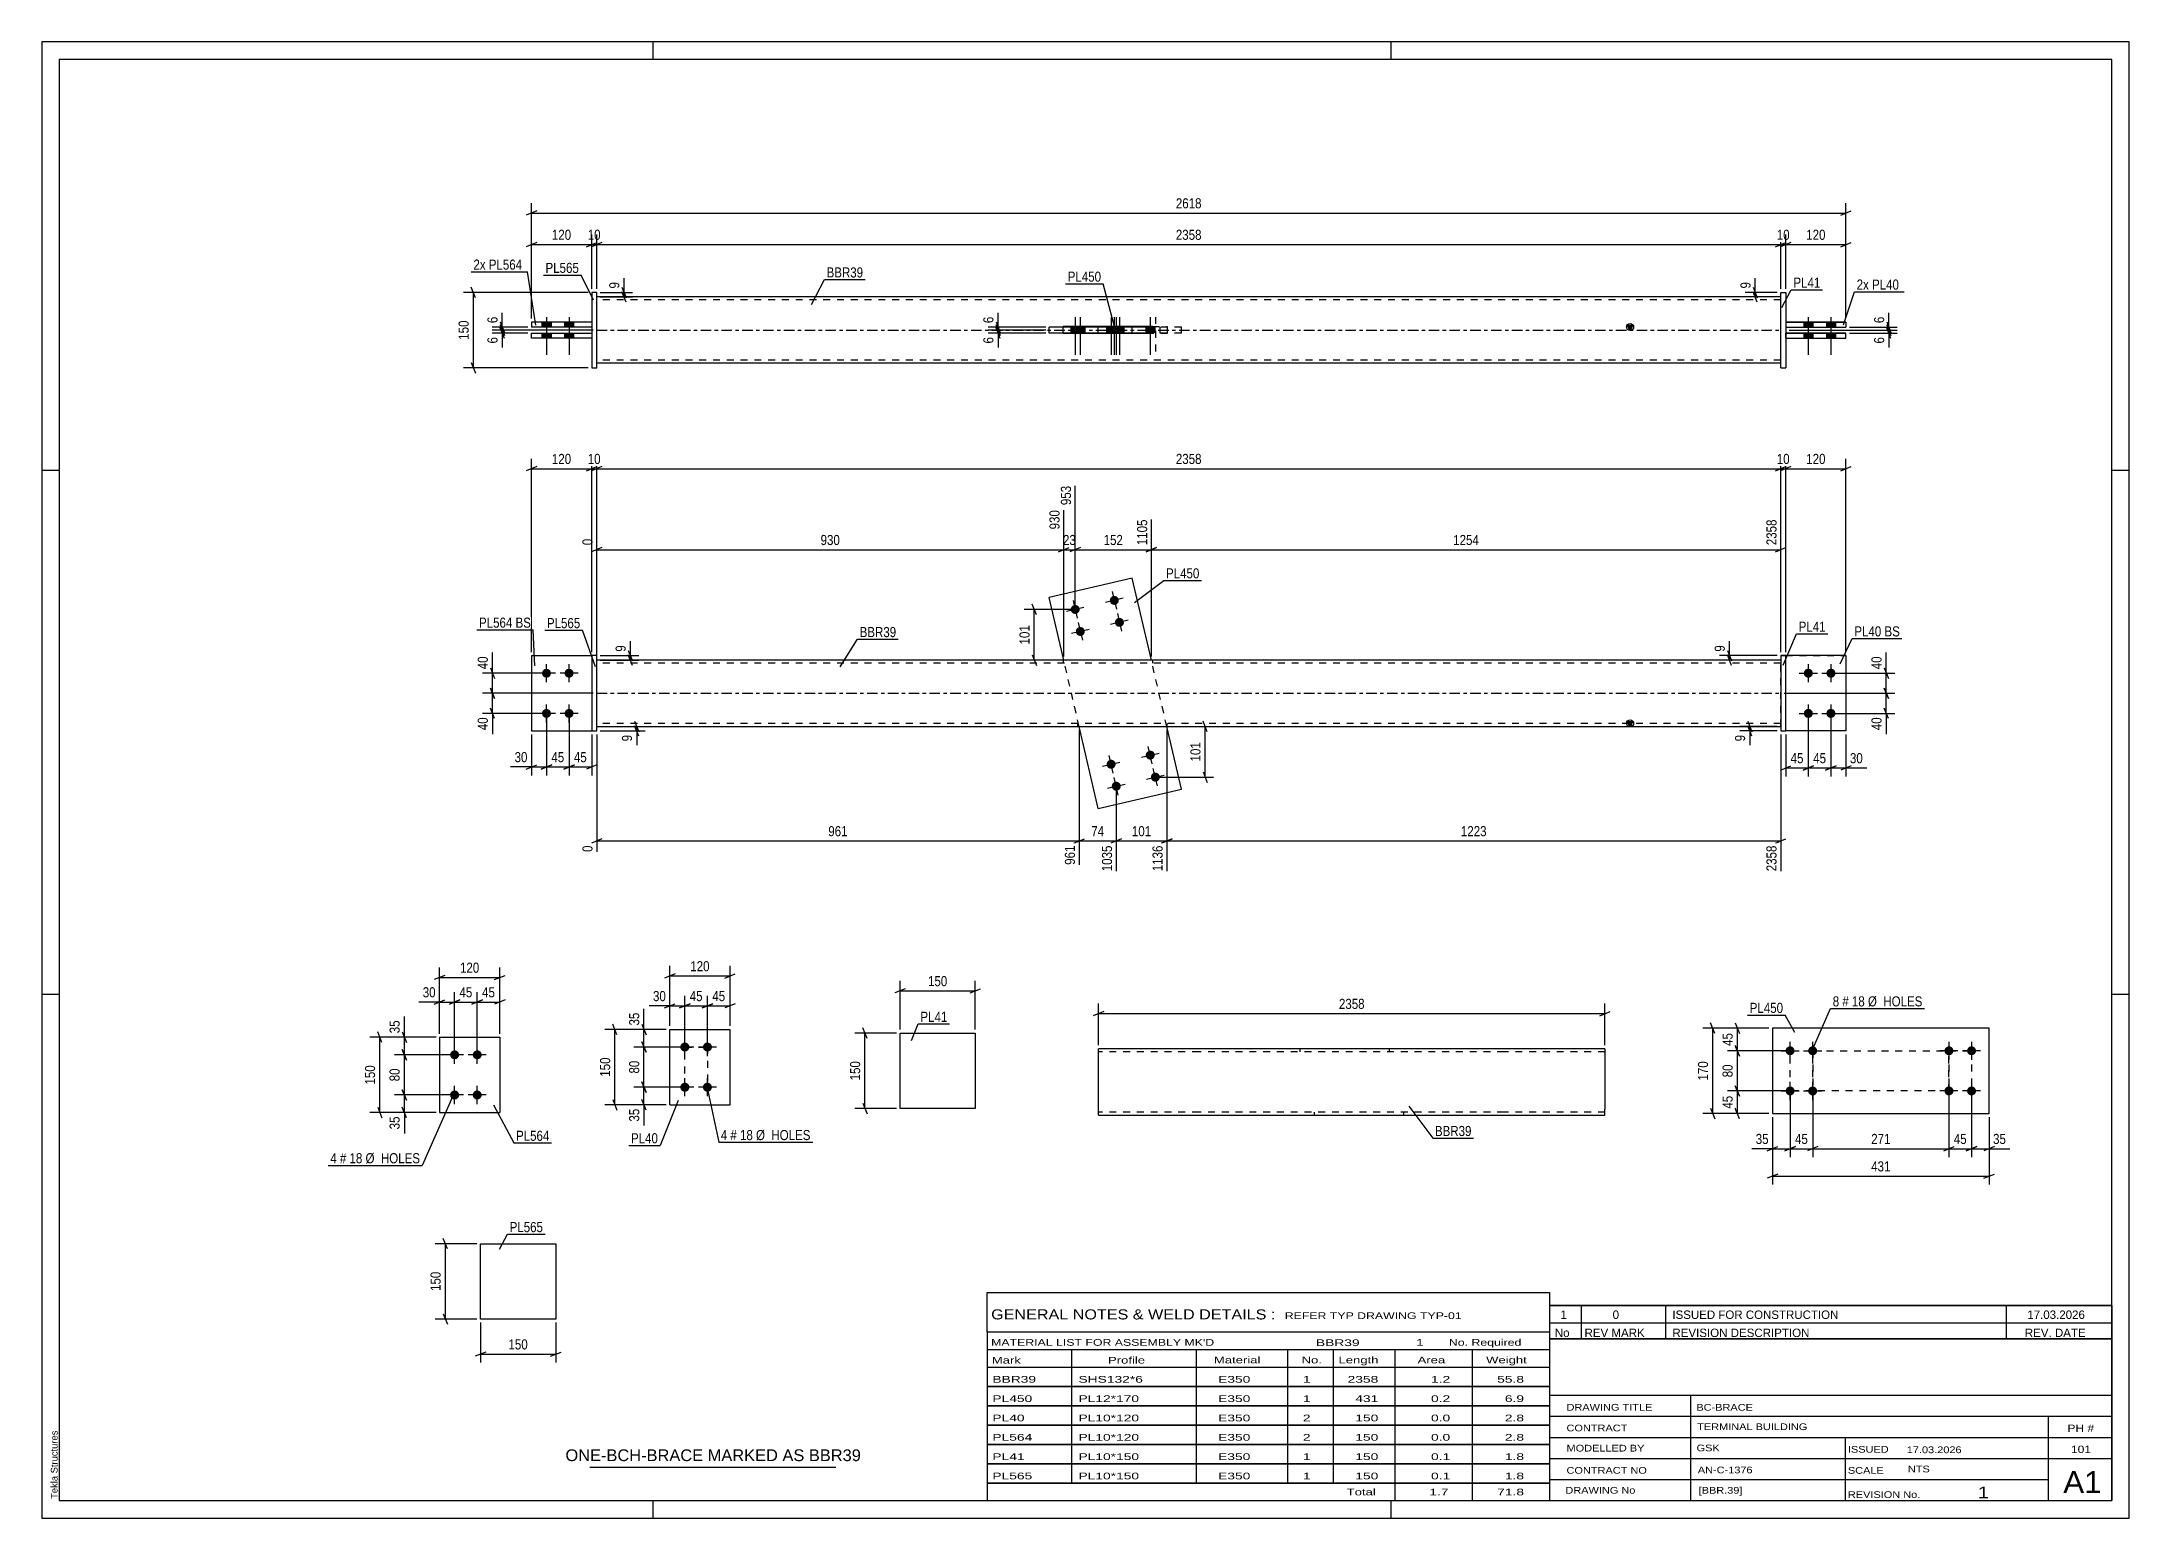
# Model space of a CAD drawing. Header units: millimetres. Extents: x 0 to 594, y 0 to 420.
import ezdxf

# ---------------------------------------------------------------- set-up
doc = ezdxf.new("R2010")
doc.units = ezdxf.units.MM
doc.linetypes.add('DXK_LINE_DOT2', pattern=[3.9198, 1.9599, -1.9599])
doc.linetypes.add('DXK_LINE_DOT3', pattern=[5.9187, 2.979, -0.9799, 0.9799, -0.9799])
doc.styles.add('Arial', font='ARIAL.TTF', dxfattribs={"height": 0.2})
doc.styles.add('Arial Narrow', font='ARIALN.TTF', dxfattribs={"height": 0.2})

# ---------------------------------------------------------------- blocks, each defined once
blk = doc.blocks.new('Unknown-585636495-1129')
at = {"color": 5, "linetype": 'Continuous'}
for p, q in [((594, 420), (0, 420)), ((0, 420), (0, 0)), ((174, 415), (174, 420)), ((384, 415), (384, 420)), ((594, 0), (594, 420)), ((589, 415), (5, 415)), ((5, 415), (5, 5)), ((589, 5), (589, 415)), ((5, 298), (0, 298)), ((594, 298), (589, 298)), ((5, 149), (0, 149)), ((594, 149), (589, 149)), ((0, 0), (594, 0)), ((5, 5), (589, 5)), ((174, 0), (174, 5)), ((384, 0), (384, 5))]:
    blk.add_line(p, q, dxfattribs=at)
at = {"color": 174, "linetype": 'Continuous', "style": 'Arial'}
blk.add_text('Tekla Structures', height=1.9102, rotation=90, dxfattribs=at).set_placement((4.5, 5.5))
blk = doc.blocks.new('Part-585636495-3845 - 3844')
at = {"color": 2, "linetype": 'Continuous'}
for p, q in [((554.13, 139.4), (492.49, 139.4)), ((492.49, 139.4), (492.49, 115.11)), ((554.13, 115.11), (554.13, 139.4)), ((492.49, 115.11), (554.13, 115.11))]:
    blk.add_line(p, q, dxfattribs=at)
blk = doc.blocks.new('Bolt-585636495-3846 - 3844')
at = {"linetype": 'Continuous'}
for points in [[(542.7, 131.69, -1), (542.7, 134.26, -1)], [(549.13, 131.69, -1), (549.13, 134.26, -1)], [(542.7, 120.26, -1), (542.7, 122.83, -1)], [(549.13, 120.26, -1), (549.13, 122.83, -1)]]:
    blk.add_hatch(color=1, dxfattribs=at).paths.add_polyline_path(points)
at = {"color": 1, "linetype": 'Continuous'}
for p, q in [((545.27, 132.97), (540.13, 132.97)), ((542.7, 135.54), (542.7, 130.4)), ((551.7, 132.97), (546.55, 132.97)), ((549.13, 135.54), (549.13, 130.4)), ((545.27, 121.54), (540.13, 121.54)), ((542.7, 124.11), (542.7, 118.97)), ((551.7, 121.54), (546.55, 121.54)), ((549.13, 124.11), (549.13, 118.97))]:
    blk.add_line(p, q, dxfattribs=at)
blk = doc.blocks.new('Bolt-585636495-3847 - 3844')
at = {"linetype": 'Continuous'}
for points in [[(497.49, 134.26, -1), (497.49, 131.69, -1)], [(503.92, 134.26, -1), (503.92, 131.69, -1)], [(497.49, 122.83, -1), (497.49, 120.26, -1)], [(503.92, 122.83, -1), (503.92, 120.26, -1)]]:
    blk.add_hatch(color=1, dxfattribs=at).paths.add_polyline_path(points)
at = {"color": 1, "linetype": 'Continuous'}
for p, q in [((494.92, 132.97), (500.06, 132.97)), ((497.49, 130.4), (497.49, 135.54)), ((501.35, 132.97), (506.49, 132.97)), ((503.92, 130.4), (503.92, 135.54)), ((494.92, 121.54), (500.06, 121.54)), ((497.49, 118.97), (497.49, 124.11)), ((501.35, 121.54), (506.49, 121.54)), ((503.92, 118.97), (503.92, 124.11))]:
    blk.add_line(p, q, dxfattribs=at)
blk = doc.blocks.new('Bolt-585636495-1609 - 1588')
at = {"linetype": 'Continuous'}
for points in [[(182.99, 132.76), (182.72, 132.78), (182.47, 132.87), (182.24, 133), (182.04, 133.18), (181.88, 133.4), (181.77, 133.64), (181.71, 133.91), (181.71, 134.18), (181.77, 134.44), (181.88, 134.68), (182.04, 134.9), (182.24, 135.08), (182.47, 135.22), (182.72, 135.3), (182.99, 135.33), (183.26, 135.3), (183.52, 135.22), (183.75, 135.08), (183.95, 134.9), (184.11, 134.68), (184.21, 134.44), (184.27, 134.18), (184.27, 133.91), (184.21, 133.64), (184.11, 133.4), (183.95, 133.18), (183.75, 133), (183.52, 132.87), (183.26, 132.78)], [(189.42, 132.76), (189.15, 132.78), (188.9, 132.87), (188.66, 133), (188.47, 133.18), (188.31, 133.4), (188.2, 133.64), (188.14, 133.91), (188.14, 134.18), (188.2, 134.44), (188.31, 134.68), (188.47, 134.9), (188.66, 135.08), (188.9, 135.22), (189.15, 135.3), (189.42, 135.33), (189.69, 135.3), (189.94, 135.22), (190.18, 135.08), (190.38, 134.9), (190.53, 134.68), (190.64, 134.44), (190.7, 134.18), (190.7, 133.91), (190.64, 133.64), (190.53, 133.4), (190.38, 133.18), (190.18, 133), (189.94, 132.87), (189.69, 132.78)], [(182.99, 121.33), (182.72, 121.35), (182.47, 121.44), (182.24, 121.57), (182.04, 121.75), (181.88, 121.97), (181.77, 122.22), (181.71, 122.48), (181.71, 122.75), (181.77, 123.01), (181.88, 123.26), (182.04, 123.47), (182.24, 123.65), (182.47, 123.79), (182.72, 123.87), (182.99, 123.9), (183.26, 123.87), (183.52, 123.79), (183.75, 123.65), (183.95, 123.47), (184.11, 123.26), (184.21, 123.01), (184.27, 122.75), (184.27, 122.48), (184.21, 122.22), (184.11, 121.97), (183.95, 121.75), (183.75, 121.57), (183.52, 121.44), (183.26, 121.35)], [(189.42, 121.33), (189.15, 121.35), (188.9, 121.44), (188.66, 121.57), (188.47, 121.75), (188.31, 121.97), (188.2, 122.22), (188.14, 122.48), (188.14, 122.75), (188.2, 123.01), (188.31, 123.26), (188.47, 123.47), (188.66, 123.65), (188.9, 123.79), (189.15, 123.87), (189.42, 123.9), (189.69, 123.87), (189.94, 123.79), (190.18, 123.65), (190.38, 123.47), (190.53, 123.26), (190.64, 123.01), (190.7, 122.75), (190.7, 122.48), (190.64, 122.22), (190.53, 121.97), (190.38, 121.75), (190.18, 121.57), (189.94, 121.44), (189.69, 121.35)]]:
    blk.add_hatch(color=1, dxfattribs=at).paths.add_polyline_path(points)
at = {"color": 1, "linetype": 'Continuous'}
for p, q in [((185.56, 134.04), (180.42, 134.04)), ((182.99, 131.47), (182.99, 136.61)), ((191.99, 134.04), (186.85, 134.04)), ((189.42, 131.47), (189.42, 136.61)), ((182.99, 120.04), (182.99, 125.18)), ((189.42, 120.04), (189.42, 125.18)), ((185.56, 122.61), (180.42, 122.61)), ((191.99, 122.61), (186.85, 122.61))]:
    blk.add_line(p, q, dxfattribs=at)
blk = doc.blocks.new('Part-585636495-1604 - 1588')
at = {"color": 2, "linetype": 'Continuous'}
for p, q in [((178.71, 117.61), (178.71, 139.04)), ((178.71, 139.04), (195.85, 139.04)), ((195.85, 117.61), (195.85, 139.04)), ((178.71, 117.61), (178.71, 117.61)), ((178.71, 117.61), (195.85, 117.61)), ((195.85, 117.61), (195.85, 117.61))]:
    blk.add_line(p, q, dxfattribs=at)
at = {"color": 7, "linetype": 'DXK_LINE_DOT2'}
for p, q in [((178.71, 139.04), (195.85, 139.04)), ((178.71, 117.61), (178.71, 117.61)), ((178.71, 117.61), (195.85, 117.61)), ((195.85, 117.61), (195.85, 117.61))]:
    blk.add_line(p, q, dxfattribs=at)
blk = doc.blocks.new('Bolt-585636495-1962 - 1946')
at = {"linetype": 'Continuous'}
for points in [[(143.62, 239.09, -1), (143.62, 241.66, -1)], [(150.05, 239.09, -1), (150.05, 241.66, -1)], [(143.62, 227.66, -1), (143.62, 230.23, -1)], [(150.05, 227.66, -1), (150.05, 230.23, -1)]]:
    blk.add_hatch(color=1, dxfattribs=at).paths.add_polyline_path(points)
at = {"color": 1, "linetype": 'Continuous'}
for p, q in [((146.19, 240.38), (141.05, 240.38)), ((143.62, 237.8), (143.62, 242.95)), ((152.62, 240.38), (147.48, 240.38)), ((150.05, 237.8), (150.05, 242.95)), ((146.19, 228.95), (141.05, 228.95)), ((143.62, 226.38), (143.62, 231.52)), ((152.62, 228.95), (147.48, 228.95)), ((150.05, 226.38), (150.05, 231.52))]:
    blk.add_line(p, q, dxfattribs=at)
blk = doc.blocks.new('Part-585636495-1978 - 1946')
at = {"color": 7, "linetype": 'DXK_LINE_DOT2'}
for p, q in [((139.33, 245.38), (139.33, 223.95)), ((139.33, 245.38), (156.48, 245.38)), ((156.48, 245.38), (156.48, 223.95)), ((139.33, 223.95), (156.48, 223.95))]:
    blk.add_line(p, q, dxfattribs=at)
blk = doc.blocks.new('Bolt-585636495-1961 - 1946')
at = {"linetype": 'Continuous'}
for points in [[(306.45, 261.39, -1), (303.94, 260.81, -1)], [(295.31, 258.81, -1), (292.81, 258.22, -1)], [(307.9, 255.13, -1), (305.4, 254.55, -1)], [(296.77, 252.54, -1), (294.26, 251.96, -1)]]:
    blk.add_hatch(color=1, dxfattribs=at).paths.add_polyline_path(points)
at = {"color": 1, "linetype": 'Continuous'}
for p, q in [((307.7, 261.68), (302.69, 260.52)), ((304.61, 263.61), (305.78, 258.6)), ((296.57, 259.1), (291.56, 257.93)), ((293.48, 261.02), (294.64, 256.01)), ((309.15, 255.42), (304.14, 254.26)), ((306.07, 257.34), (307.23, 252.34)), ((298.02, 252.84), (293.01, 251.67)), ((294.93, 254.76), (296.1, 249.75))]:
    blk.add_line(p, q, dxfattribs=at)
blk = doc.blocks.new('Part-585636495-1953 - 1946')
at = {"linetype": 'Continuous'}
blk.add_hatch(color=2, dxfattribs=at).paths.add_polyline_path([(451.97, 225.23), (451.17, 226.63), (452.77, 226.63)])
at = {"color": 2, "linetype": 'Continuous'}
for p, q in [((494.82, 244.09), (157.91, 244.09)), ((451.97, 225.23), (451.17, 226.63)), ((451.17, 226.63), (452.77, 226.63)), ((452.77, 226.63), (451.97, 225.23)), ((157.91, 225.23), (494.82, 225.23))]:
    blk.add_line(p, q, dxfattribs=at)
at = {"color": 7, "linetype": 'DXK_LINE_DOT2'}
for p, q in [((157.91, 225.23), (157.91, 244.09)), ((290.67, 244.09), (290.67, 243.23)), ((316.09, 244.09), (316.09, 243.23)), ((494.82, 225.23), (494.82, 244.09)), ((494.82, 243.23), (157.91, 243.23)), ((494.82, 226.09), (157.91, 226.09)), ((294.85, 225.23), (294.85, 226.09)), ((320.27, 225.23), (320.27, 226.09))]:
    blk.add_line(p, q, dxfattribs=at)
at = {"color": 7, "linetype": 'DXK_LINE_DOT3'}
blk.add_line((157.91, 234.66), (494.82, 234.66), dxfattribs=at)
at = {"color": 2, "linetype": 'Continuous'}
blk.add_circle((451.97, 226.13), 1, dxfattribs=at)
blk = doc.blocks.new('Part-585636495-1958 - 1946')
at = {"color": 2, "linetype": 'Continuous'}
for p, q in [((513.4, 245.38), (496.25, 245.38)), ((496.25, 245.38), (496.25, 245.38)), ((513.4, 245.38), (513.4, 245.38)), ((513.4, 245.38), (513.4, 223.95)), ((513.4, 223.95), (496.25, 223.95))]:
    blk.add_line(p, q, dxfattribs=at)
at = {"color": 7, "linetype": 'DXK_LINE_DOT2'}
for p, q in [((513.4, 245.38), (496.25, 245.38)), ((496.25, 223.95), (496.25, 245.38)), ((513.4, 245.38), (513.4, 245.38)), ((513.4, 223.95), (496.25, 223.95))]:
    blk.add_line(p, q, dxfattribs=at)
blk = doc.blocks.new('Bolt-585636495-1960 - 1946')
at = {"linetype": 'Continuous'}
for points in [[(303.04, 214.19, -1), (305.55, 214.77, -1)], [(314.17, 216.78, -1), (316.68, 217.36, -1)], [(304.5, 207.93, -1), (307, 208.51, -1)], [(315.63, 210.52, -1), (318.13, 211.1, -1)]]:
    blk.add_hatch(color=1, dxfattribs=at).paths.add_polyline_path(points)
at = {"color": 1, "linetype": 'Continuous'}
for p, q in [((301.79, 213.9), (306.8, 215.06)), ((304.87, 211.98), (303.71, 216.99)), ((312.92, 216.49), (317.93, 217.65)), ((316.01, 214.56), (314.84, 219.57)), ((303.24, 207.64), (308.25, 208.8)), ((306.33, 205.72), (305.17, 210.73)), ((314.38, 210.23), (319.38, 211.39)), ((317.46, 208.3), (316.3, 213.31))]:
    blk.add_line(p, q, dxfattribs=at)
blk = doc.blocks.new('Bolt-585636495-1963 - 1946')
at = {"linetype": 'Continuous'}
for points in [[(502.68, 241.66), (502.95, 241.63), (503.2, 241.55), (503.44, 241.42), (503.64, 241.24), (503.8, 241.02), (503.9, 240.77), (503.96, 240.51), (503.96, 240.24), (503.9, 239.98), (503.8, 239.73), (503.64, 239.52), (503.44, 239.34), (503.2, 239.2), (502.95, 239.12), (502.68, 239.09), (502.41, 239.12), (502.16, 239.2), (501.93, 239.34), (501.73, 239.52), (501.57, 239.73), (501.46, 239.98), (501.4, 240.24), (501.4, 240.51), (501.46, 240.77), (501.57, 241.02), (501.73, 241.24), (501.93, 241.42), (502.16, 241.55), (502.41, 241.63)], [(509.11, 241.66), (509.38, 241.63), (509.63, 241.55), (509.87, 241.42), (510.07, 241.24), (510.22, 241.02), (510.33, 240.77), (510.39, 240.51), (510.39, 240.24), (510.33, 239.98), (510.22, 239.73), (510.07, 239.52), (509.87, 239.34), (509.63, 239.2), (509.38, 239.12), (509.11, 239.09), (508.84, 239.12), (508.59, 239.2), (508.35, 239.34), (508.15, 239.52), (508, 239.73), (507.89, 239.98), (507.83, 240.24), (507.83, 240.51), (507.89, 240.77), (508, 241.02), (508.15, 241.24), (508.35, 241.42), (508.59, 241.55), (508.84, 241.63)], [(502.68, 230.23), (502.95, 230.2), (503.2, 230.12), (503.44, 229.99), (503.64, 229.81), (503.8, 229.59), (503.9, 229.34), (503.96, 229.08), (503.96, 228.81), (503.9, 228.55), (503.8, 228.3), (503.64, 228.09), (503.44, 227.91), (503.2, 227.77), (502.95, 227.69), (502.68, 227.66), (502.41, 227.69), (502.16, 227.77), (501.93, 227.91), (501.73, 228.09), (501.57, 228.3), (501.46, 228.55), (501.4, 228.81), (501.4, 229.08), (501.46, 229.34), (501.57, 229.59), (501.73, 229.81), (501.93, 229.99), (502.16, 230.12), (502.41, 230.2)], [(509.11, 230.23), (509.38, 230.2), (509.63, 230.12), (509.87, 229.99), (510.07, 229.81), (510.22, 229.59), (510.33, 229.34), (510.39, 229.08), (510.39, 228.81), (510.33, 228.55), (510.22, 228.3), (510.07, 228.09), (509.87, 227.91), (509.63, 227.77), (509.38, 227.69), (509.11, 227.66), (508.84, 227.69), (508.59, 227.77), (508.35, 227.91), (508.15, 228.09), (508, 228.3), (507.89, 228.55), (507.83, 228.81), (507.83, 229.08), (507.89, 229.34), (508, 229.59), (508.15, 229.81), (508.35, 229.99), (508.59, 230.12), (508.84, 230.2)]]:
    blk.add_hatch(color=1, dxfattribs=at).paths.add_polyline_path(points)
at = {"color": 1, "linetype": 'Continuous'}
for p, q in [((500.11, 240.38), (505.25, 240.38)), ((502.68, 242.95), (502.68, 237.8)), ((506.54, 240.38), (511.68, 240.38)), ((509.11, 242.95), (509.11, 237.8)), ((500.11, 228.95), (505.25, 228.95)), ((502.68, 231.52), (502.68, 226.38)), ((506.54, 228.95), (511.68, 228.95)), ((509.11, 231.52), (509.11, 226.38))]:
    blk.add_line(p, q, dxfattribs=at)
blk = doc.blocks.new('Part-585636495-1968 - 1946')
at = {"color": 2, "linetype": 'Continuous'}
for p, q in [((310.32, 267.43), (286.67, 261.93)), ((315.75, 244.09), (310.32, 267.43)), ((290.81, 244.09), (286.67, 261.93)), ((300.62, 201.9), (295.19, 225.23)), ((324.27, 207.39), (320.13, 225.23)), ((300.62, 201.9), (324.27, 207.39))]:
    blk.add_line(p, q, dxfattribs=at)
at = {"color": 7, "linetype": 'DXK_LINE_DOT2'}
for p, q in [((295.19, 225.23), (290.81, 244.09)), ((320.13, 225.23), (315.75, 244.09))]:
    blk.add_line(p, q, dxfattribs=at)
blk = doc.blocks.new('Part-585636495-1973 - 1946')
at = {"color": 2, "linetype": 'Continuous'}
for p, q in [((157.91, 245.38), (156.48, 245.38)), ((156.48, 245.38), (156.48, 223.95)), ((157.91, 223.95), (157.91, 245.38)), ((156.48, 223.95), (157.91, 223.95))]:
    blk.add_line(p, q, dxfattribs=at)
blk = doc.blocks.new('Part-585636495-1983 - 1946')
at = {"color": 2, "linetype": 'Continuous'}
for p, q in [((139.33, 245.38), (139.33, 223.95)), ((139.33, 245.38), (156.48, 245.38)), ((139.33, 223.95), (156.48, 223.95))]:
    blk.add_line(p, q, dxfattribs=at)
at = {"color": 7, "linetype": 'DXK_LINE_DOT2'}
blk.add_line((156.48, 245.38), (156.48, 223.95), dxfattribs=at)
blk = doc.blocks.new('Part-585636495-1988 - 1946')
at = {"color": 2, "linetype": 'Continuous'}
for p, q in [((494.82, 245.37), (494.82, 245.38)), ((494.82, 245.38), (494.82, 223.95)), ((494.82, 245.38), (496.25, 245.38)), ((496.25, 245.37), (494.82, 245.37)), ((496.25, 223.95), (496.25, 245.37)), ((494.82, 223.95), (496.25, 223.95))]:
    blk.add_line(p, q, dxfattribs=at)
at = {"color": 7, "linetype": 'DXK_LINE_DOT2'}
for p, q in [((496.25, 245.37), (496.25, 245.38)), ((496.25, 245.38), (496.25, 245.37)), ((494.82, 223.95), (496.25, 223.95))]:
    blk.add_line(p, q, dxfattribs=at)
blk = doc.blocks.new('Part-585636495-1994 - 1946')
at = {"color": 7, "linetype": 'DXK_LINE_DOT2'}
for p, q in [((496.25, 245.38), (513.4, 245.38)), ((513.4, 245.38), (496.25, 245.38)), ((496.25, 245.38), (496.25, 245.38)), ((496.25, 223.95), (496.25, 245.38)), ((513.4, 245.38), (513.4, 245.38)), ((513.4, 245.38), (513.4, 223.95)), ((513.4, 223.95), (496.25, 223.95)), ((513.4, 223.95), (496.25, 223.95))]:
    blk.add_line(p, q, dxfattribs=at)
blk = doc.blocks.new('Part-585636495-2426 - 2415')
at = {"color": 2, "linetype": 'Continuous'}
for p, q in [((139.33, 335.69), (139.33, 337.12)), ((139.33, 337.12), (156.48, 337.12)), ((156.48, 335.69), (139.33, 335.69)), ((156.48, 337.12), (156.48, 335.69))]:
    blk.add_line(p, q, dxfattribs=at)
blk = doc.blocks.new('Part-585636495-2431 - 2415')
at = {"color": 2, "linetype": 'Continuous'}
for p, q in [((494.82, 348.69), (494.82, 348.69)), ((494.82, 348.69), (494.82, 348.69)), ((494.82, 327.26), (494.82, 348.69)), ((494.82, 348.69), (496.25, 348.69)), ((494.82, 348.69), (496.25, 348.69)), ((496.25, 348.69), (496.25, 348.69)), ((496.25, 348.69), (496.25, 348.69)), ((496.25, 348.69), (496.25, 327.26)), ((494.82, 327.26), (496.25, 327.26))]:
    blk.add_line(p, q, dxfattribs=at)
at = {"color": 7, "linetype": 'DXK_LINE_DOT2'}
for p in [(494.82, 327.26), (496.25, 327.26)]:
    blk.add_line(p, (496.25, 327.26), dxfattribs=at)
blk = doc.blocks.new('Bolt-585636495-2432 - 2415')
at = {"linetype": 'Continuous'}
for points in [[(303.01, 337.12), (305.58, 337.12), (305.58, 338.83), (303.01, 338.83)], [(304.46, 337.12), (307.03, 337.12), (307.03, 338.83), (304.46, 338.83)], [(314.14, 337.12), (316.71, 337.12), (316.71, 338.83), (314.14, 338.83)]]:
    blk.add_hatch(color=1, dxfattribs=at).paths.add_polyline_path(points)
at = {"color": 1, "linetype": 'Continuous'}
for p, q in [((303.01, 338.83), (303.01, 337.12)), ((304.29, 341.69), (304.29, 330.98)), ((304.46, 338.83), (304.46, 337.12)), ((305.58, 338.83), (305.58, 337.12)), ((305.75, 341.69), (305.75, 330.98)), ((307.03, 338.83), (307.03, 337.12)), ((314.14, 338.83), (314.14, 337.12)), ((315.42, 341.69), (315.42, 330.98)), ((316.71, 338.83), (316.71, 337.12))]:
    blk.add_line(p, q, dxfattribs=at)
at = {"color": 1, "linetype": 'DXK_LINE_DOT2'}
for p, q in [((315.59, 338.83), (315.59, 337.12)), ((316.88, 341.69), (316.88, 330.98)), ((318.17, 338.83), (318.17, 337.12))]:
    blk.add_line(p, q, dxfattribs=at)
blk = doc.blocks.new('Bolt-585636495-2433 - 2415')
at = {"linetype": 'Continuous'}
for points in [[(295.35, 338.83), (292.78, 338.83), (292.78, 337.12), (295.35, 337.12)], [(296.8, 338.83), (294.23, 338.83), (294.23, 337.12), (296.8, 337.12)], [(306.48, 338.83), (303.91, 338.83), (303.91, 337.12), (306.48, 337.12)], [(307.93, 338.83), (305.36, 338.83), (305.36, 337.12), (307.93, 337.12)]]:
    blk.add_hatch(color=1, dxfattribs=at).paths.add_polyline_path(points)
at = {"color": 1, "linetype": 'Continuous'}
for p, q in [((292.78, 338.83), (292.78, 337.12)), ((294.06, 341.69), (294.06, 330.98)), ((294.23, 338.83), (294.23, 337.12)), ((295.35, 338.83), (295.35, 337.12)), ((295.52, 341.69), (295.52, 330.98)), ((296.8, 338.83), (296.8, 337.12)), ((303.91, 338.83), (303.91, 337.12)), ((305.19, 341.69), (305.19, 330.98)), ((305.36, 338.83), (305.36, 337.12)), ((306.48, 338.83), (306.48, 337.12)), ((306.65, 341.69), (306.65, 330.98)), ((307.93, 338.83), (307.93, 337.12))]:
    blk.add_line(p, q, dxfattribs=at)
blk = doc.blocks.new('Part-585636495-2443 - 2415')
at = {"linetype": 'Continuous'}
blk.add_hatch(color=2, dxfattribs=at).paths.add_polyline_path([(451.97, 337.98), (451.17, 339.38), (452.77, 339.38)])
at = {"color": 2, "linetype": 'Continuous'}
for p, q in [((494.82, 347.4), (157.91, 347.4)), ((290.67, 338.83), (290.67, 338.98)), ((316.09, 338.98), (290.67, 338.98)), ((294.85, 338.83), (294.85, 338.98)), ((316.09, 336.98), (316.09, 338.98)), ((451.97, 337.98), (451.17, 339.38)), ((451.17, 339.38), (452.77, 339.38)), ((452.77, 339.38), (451.97, 337.98)), ((290.67, 337.12), (290.67, 336.98)), ((316.09, 336.98), (290.67, 336.98)), ((294.85, 336.98), (294.85, 337.12)), ((494.82, 328.55), (157.91, 328.55))]:
    blk.add_line(p, q, dxfattribs=at)
at = {"color": 7, "linetype": 'DXK_LINE_DOT2'}
for p, q in [((157.91, 328.55), (157.91, 347.4)), ((494.82, 346.55), (157.91, 346.55)), ((494.82, 328.55), (494.82, 347.4)), ((290.67, 336.98), (290.67, 338.83)), ((294.85, 338.98), (294.85, 337.12)), ((316.09, 338.98), (320.27, 338.98)), ((320.27, 338.98), (320.27, 336.98)), ((320.27, 336.98), (316.09, 336.98)), ((494.82, 329.4), (157.91, 329.4))]:
    blk.add_line(p, q, dxfattribs=at)
at = {"color": 7, "linetype": 'DXK_LINE_DOT3'}
blk.add_line((157.91, 337.98), (494.82, 337.98), dxfattribs=at)
at = {"color": 2, "linetype": 'Continuous'}
blk.add_circle((451.97, 338.88), 1, dxfattribs=at)
blk = doc.blocks.new('Part-585636495-2448 - 2415')
at = {"color": 2, "linetype": 'Continuous'}
for p, q in [((496.25, 337.12), (513.4, 337.12)), ((496.25, 335.69), (496.25, 337.12)), ((513.4, 337.12), (496.25, 337.12)), ((496.25, 335.69), (513.4, 335.69)), ((513.4, 335.69), (513.4, 337.12))]:
    blk.add_line(p, q, dxfattribs=at)
at = {"color": 7, "linetype": 'DXK_LINE_DOT2'}
for p, q in [((496.25, 337.12), (496.25, 337.12)), ((496.25, 337.12), (496.25, 337.12)), ((496.25, 335.69), (513.4, 335.69))]:
    blk.add_line(p, q, dxfattribs=at)
blk = doc.blocks.new('Part-585636495-2453 - 2415')
at = {"color": 2, "linetype": 'Continuous'}
for p, q in [((496.25, 340.26), (513.4, 340.26)), ((513.4, 340.26), (496.25, 340.26)), ((496.25, 340.26), (496.25, 338.83)), ((496.25, 338.83), (513.4, 338.83)), ((513.4, 340.26), (513.4, 338.83))]:
    blk.add_line(p, q, dxfattribs=at)
at = {"color": 7, "linetype": 'DXK_LINE_DOT2'}
for p, q in [((496.25, 340.26), (496.25, 340.26)), ((496.25, 340.26), (496.25, 340.26)), ((496.25, 338.83), (513.4, 338.83))]:
    blk.add_line(p, q, dxfattribs=at)
blk = doc.blocks.new('Part-585636495-2458 - 2415')
at = {"color": 2, "linetype": 'Continuous'}
for p, q in [((156.48, 340.26), (139.33, 340.26)), ((139.33, 340.26), (139.33, 338.83)), ((156.48, 338.83), (139.33, 338.83)), ((156.48, 340.26), (156.48, 338.83))]:
    blk.add_line(p, q, dxfattribs=at)
blk = doc.blocks.new('Part-585636495-2463 - 2415')
at = {"color": 2, "linetype": 'Continuous'}
for p, q in [((157.91, 348.69), (156.48, 348.69)), ((156.48, 348.69), (156.48, 327.26)), ((157.91, 327.26), (157.91, 348.69)), ((156.48, 327.26), (157.91, 327.26))]:
    blk.add_line(p, q, dxfattribs=at)
blk = doc.blocks.new('Part-585636495-2468 - 2415')
at = {"color": 2, "linetype": 'Continuous'}
for p, q in [((286.67, 337.12), (286.67, 338.83)), ((316.09, 338.83), (286.67, 338.83)), ((310.32, 337.12), (310.32, 338.83)), ((316.09, 337.12), (286.67, 337.12))]:
    blk.add_line(p, q, dxfattribs=at)
at = {"color": 7, "linetype": 'DXK_LINE_DOT2'}
for p, q in [((300.62, 337.12), (300.62, 338.83)), ((324.27, 338.83), (316.09, 338.83)), ((324.27, 337.12), (324.27, 338.83)), ((324.27, 337.12), (316.09, 337.12))]:
    blk.add_line(p, q, dxfattribs=at)
blk = doc.blocks.new('Bolt-585636495-2469 - 2415')
at = {"linetype": 'Continuous'}
for points in [[(142.33, 338.83), (144.91, 338.83), (144.91, 340.26), (142.33, 340.26)], [(142.33, 338.83), (144.91, 338.83), (144.91, 340.26), (142.33, 340.26)], [(148.76, 338.83), (151.33, 338.83), (151.33, 340.26), (148.76, 340.26)], [(148.76, 338.83), (151.33, 338.83), (151.33, 340.26), (148.76, 340.26)], [(142.33, 335.69), (144.91, 335.69), (144.91, 337.12), (142.33, 337.12)], [(142.33, 335.69), (144.91, 335.69), (144.91, 337.12), (142.33, 337.12)], [(148.76, 335.69), (151.33, 335.69), (151.33, 337.12), (148.76, 337.12)], [(148.76, 335.69), (151.33, 335.69), (151.33, 337.12), (148.76, 337.12)]]:
    blk.add_hatch(color=1, dxfattribs=at).paths.add_polyline_path(points)
at = {"color": 1, "linetype": 'Continuous'}
for p, q in [((142.33, 340.26), (142.33, 338.83)), ((142.33, 340.26), (142.33, 338.83)), ((143.62, 341.69), (143.62, 330.98)), ((143.62, 341.69), (143.62, 330.98)), ((144.91, 340.26), (144.91, 338.83)), ((144.91, 340.26), (144.91, 338.83)), ((148.76, 340.26), (148.76, 338.83)), ((148.76, 340.26), (148.76, 338.83)), ((150.05, 341.69), (150.05, 330.98)), ((150.05, 341.69), (150.05, 330.98)), ((151.33, 340.26), (151.33, 338.83)), ((151.33, 340.26), (151.33, 338.83)), ((142.33, 337.12), (142.33, 335.69)), ((142.33, 337.12), (142.33, 335.69)), ((144.91, 337.12), (144.91, 335.69)), ((144.91, 337.12), (144.91, 335.69)), ((148.76, 337.12), (148.76, 335.69)), ((148.76, 337.12), (148.76, 335.69)), ((151.33, 337.12), (151.33, 335.69)), ((151.33, 337.12), (151.33, 335.69))]:
    blk.add_line(p, q, dxfattribs=at)
blk = doc.blocks.new('Bolt-585636495-2470 - 2415')
at = {"linetype": 'Continuous'}
for points in [[(503.97, 340.26), (501.4, 340.26), (501.4, 338.83), (503.97, 338.83)], [(503.97, 340.26), (501.4, 340.26), (501.4, 338.83), (503.97, 338.83)], [(510.4, 340.26), (507.82, 340.26), (507.82, 338.83), (510.4, 338.83)], [(510.4, 340.26), (507.82, 340.26), (507.82, 338.83), (510.4, 338.83)], [(503.97, 337.12), (501.4, 337.12), (501.4, 335.69), (503.97, 335.69)], [(503.97, 337.12), (501.4, 337.12), (501.4, 335.69), (503.97, 335.69)], [(510.4, 337.12), (507.82, 337.12), (507.82, 335.69), (510.4, 335.69)], [(510.4, 337.12), (507.82, 337.12), (507.82, 335.69), (510.4, 335.69)]]:
    blk.add_hatch(color=1, dxfattribs=at).paths.add_polyline_path(points)
at = {"color": 1, "linetype": 'Continuous'}
for p, q in [((501.4, 340.26), (501.4, 338.83)), ((501.4, 340.26), (501.4, 338.83)), ((502.68, 341.69), (502.68, 330.98)), ((502.68, 341.69), (502.68, 330.97)), ((503.97, 340.26), (503.97, 338.83)), ((503.97, 340.26), (503.97, 338.83)), ((507.82, 340.26), (507.82, 338.83)), ((507.82, 340.26), (507.82, 338.83)), ((509.11, 341.69), (509.11, 330.98)), ((509.11, 341.69), (509.11, 330.97)), ((510.4, 340.26), (510.4, 338.83)), ((510.4, 340.26), (510.4, 338.83)), ((501.4, 337.12), (501.4, 335.69)), ((501.4, 337.12), (501.4, 335.69)), ((503.97, 337.12), (503.97, 335.69)), ((503.97, 337.12), (503.97, 335.69)), ((507.82, 337.12), (507.82, 335.69)), ((507.82, 337.12), (507.82, 335.69)), ((510.4, 337.12), (510.4, 335.69)), ((510.4, 337.12), (510.4, 335.69))]:
    blk.add_line(p, q, dxfattribs=at)
blk = doc.blocks.new('Part-585636495-3857 - 3856')
at = {"color": 2, "linetype": 'Continuous'}
for p, q in [((113.19, 136.83), (113.19, 115.4)), ((113.19, 136.83), (130.33, 136.83)), ((130.33, 136.83), (130.33, 115.4)), ((113.19, 115.4), (130.33, 115.4))]:
    blk.add_line(p, q, dxfattribs=at)
blk = doc.blocks.new('Bolt-585636495-3858 - 3856')
at = {"linetype": 'Continuous'}
for points in [[(117.48, 130.54, -1), (117.48, 133.11, -1)], [(123.91, 130.54, -1), (123.91, 133.11, -1)], [(117.48, 119.11, -1), (117.48, 121.69, -1)], [(123.91, 119.11, -1), (123.91, 121.69, -1)]]:
    blk.add_hatch(color=1, dxfattribs=at).paths.add_polyline_path(points)
at = {"color": 1, "linetype": 'Continuous'}
for p, q in [((120.05, 131.83), (114.91, 131.83)), ((117.48, 129.26), (117.48, 134.4)), ((126.48, 131.83), (121.33, 131.83)), ((123.91, 129.26), (123.91, 134.4)), ((120.05, 120.4), (114.91, 120.4)), ((117.48, 117.83), (117.48, 122.97)), ((126.48, 120.4), (121.33, 120.4)), ((123.91, 117.83), (123.91, 122.97))]:
    blk.add_line(p, q, dxfattribs=at)
blk = doc.blocks.new('Part-585636495-1564 - 1548')
at = {"color": 2, "linetype": 'Continuous'}
for p, q in [((244.22, 138.01), (265.65, 138.01)), ((244.23, 116.58), (244.22, 138.01)), ((265.65, 138.01), (265.65, 116.58)), ((265.65, 116.58), (244.23, 116.58))]:
    blk.add_line(p, q, dxfattribs=at)
blk = doc.blocks.new('Part-585636495-1531 - 1514')
at = {"color": 2, "linetype": 'Continuous'}
for p, q in [((329.29, 133.54), (300.72, 133.54)), ((300.72, 114.81), (300.72, 133.54)), ((416.14, 133.54), (329.39, 133.54)), ((444.81, 133.54), (416.24, 133.54)), ((444.81, 133.54), (444.81, 116.39)), ((300.72, 114.68), (300.72, 114.81)), ((300.72, 114.68), (329.29, 114.68)), ((329.39, 114.68), (416.14, 114.68)), ((416.24, 114.68), (444.81, 114.68)), ((444.81, 114.68), (444.81, 116.39))]:
    blk.add_line(p, q, dxfattribs=at)
at = {"color": 7, "linetype": 'DXK_LINE_DOT2'}
for p, q in [((329.29, 132.68), (300.72, 132.68)), ((416.14, 132.68), (329.39, 132.68)), ((357.96, 133.54), (357.96, 132.68)), ((383.38, 133.54), (383.38, 132.68)), ((444.81, 132.68), (416.24, 132.68)), ((444.81, 132.68), (444.81, 132.61)), ((444.81, 132.61), (444.81, 132.68)), ((444.81, 132.48), (444.81, 132.61)), ((444.81, 132.61), (444.81, 132.48)), ((300.72, 115.54), (300.72, 115.6)), ((329.29, 115.54), (300.72, 115.54)), ((416.14, 115.54), (329.39, 115.54)), ((362.15, 114.68), (362.15, 115.54)), ((387.56, 114.68), (387.56, 115.54)), ((444.81, 115.54), (416.24, 115.54)), ((444.81, 115.6), (444.81, 116.06)), ((444.81, 115.54), (444.81, 115.6))]:
    blk.add_line(p, q, dxfattribs=at)
blk = doc.blocks.new('Part-585636495-3866 - 3865')
at = {"color": 2, "linetype": 'Continuous'}
for p, q in [((124.84, 78.1), (146.27, 78.1)), ((124.84, 56.67), (124.84, 78.1)), ((146.27, 78.1), (146.27, 56.67)), ((146.27, 56.67), (124.84, 56.67))]:
    blk.add_line(p, q, dxfattribs=at)
blk = doc.blocks.new('Rectangle-585636495-4195 - 3844')
at = {"color": 1, "linetype": 'DXK_LINE_DOT2'}
blk.add_lwpolyline([(497.49, 132.97), (503.92, 132.97), (503.92, 121.54), (497.49, 121.54), (497.49, 132.97)], close=True, dxfattribs=at)
blk = doc.blocks.new('Rectangle-585636495-1724 - 1588')
at = {"color": 1, "linetype": 'DXK_LINE_DOT2'}
blk.add_lwpolyline([(182.99, 134.04), (189.42, 134.04), (189.42, 122.61), (182.99, 122.61), (182.99, 134.04)], close=True, dxfattribs=at)
blk = doc.blocks.new('Rectangle-585636495-4205 - 3844')
at = {"color": 1, "linetype": 'DXK_LINE_DOT2'}
blk.add_lwpolyline([(503.92, 132.97), (542.7, 132.97), (542.7, 121.54), (503.92, 121.54), (503.92, 132.97)], close=True, dxfattribs=at)
blk = doc.blocks.new('Rectangle-585636495-4215 - 3844')
at = {"color": 1, "linetype": 'DXK_LINE_DOT2'}
blk.add_lwpolyline([(542.7, 132.97), (549.13, 132.97), (549.13, 121.54), (542.7, 121.54), (542.7, 132.97)], close=True, dxfattribs=at)
blk = doc.blocks.new('StraightDimension-585636495-3911 - 3844')
at = {"color": 7, "linetype": 'Continuous'}
for p, q in [((491.49, 139.4), (472.64, 139.4)), ((476.09, 137.9), (474.89, 140.9)), ((475.49, 115.11), (475.49, 139.4)), ((491.49, 115.11), (472.64, 115.11)), ((474.89, 116.61), (476.09, 113.61))]:
    blk.add_line(p, q, dxfattribs=at)
at = {"color": 0}
blk.add_wipeout([(474.74, 130.6), (470.54, 130.6), (470.54, 123.91), (474.74, 123.91)], dxfattribs=at)
at = {"color": 3, "style": 'Arial Narrow'}
blk.add_text('170', height=2.863, rotation=90.00021, dxfattribs=at).set_placement((474.14, 124.51))
blk = doc.blocks.new('StraightDimension-585636495-3871 - 3844')
at = {"color": 7, "linetype": 'Continuous'}
for p, q in [((549.13, 120.54), (549.13, 102.71)), ((554.13, 114.11), (554.13, 102.71)), ((547.63, 104.51), (550.63, 105.71)), ((549.13, 105.11), (554.13, 105.11)), ((555.63, 105.71), (552.63, 104.51))]:
    blk.add_line(p, q, dxfattribs=at)
at = {"color": 0}
blk.add_wipeout([(559.51, 105.86), (559.51, 110.06), (554.65, 110.06), (554.65, 105.86)], dxfattribs=at)
at = {"color": 7, "linetype": 'Continuous'}
blk.add_line((554.13, 105.11), (560.03, 105.11), dxfattribs=at)
blk.add_line((554.13, 105.11), (560.03, 105.11), dxfattribs=at)
at = {"color": 3, "style": 'Arial Narrow'}
blk.add_text('35', height=2.863, dxfattribs=at).set_placement((555.25, 106.46))
blk = doc.blocks.new('StraightDimension-585636495-3872 - 3844')
at = {"color": 7, "linetype": 'Continuous'}
for p, q in [((542.7, 120.54), (542.7, 102.71)), ((549.13, 120.54), (549.13, 102.71)), ((541.2, 104.51), (544.2, 105.71)), ((542.7, 105.11), (549.13, 105.11)), ((550.63, 105.71), (547.63, 104.51))]:
    blk.add_line(p, q, dxfattribs=at)
at = {"color": 0}
blk.add_wipeout([(548.34, 105.86), (548.34, 110.06), (543.48, 110.06), (543.48, 105.86)], dxfattribs=at)
at = {"color": 3, "style": 'Arial Narrow'}
blk.add_text('45', height=2.863, dxfattribs=at).set_placement((544.08, 106.46))
blk = doc.blocks.new('StraightDimension-585636495-4164 - 3844')
at = {"color": 7, "linetype": 'Continuous'}
for p, q in [((496.49, 121.54), (479.64, 121.54)), ((481.89, 123.04), (483.09, 120.04)), ((482.49, 115.11), (482.49, 121.54)), ((491.49, 115.11), (479.64, 115.11)), ((483.09, 113.61), (481.89, 116.61))]:
    blk.add_line(p, q, dxfattribs=at)
at = {"color": 0}
blk.add_wipeout([(481.74, 120.76), (477.54, 120.76), (477.54, 115.9), (481.74, 115.9)], dxfattribs=at)
at = {"color": 3, "style": 'Arial Narrow'}
blk.add_text('45', height=2.863, rotation=90.00021, dxfattribs=at).set_placement((481.14, 116.5))
blk = doc.blocks.new('StraightDimension-585636495-3873 - 3844')
at = {"color": 7, "linetype": 'Continuous'}
for p, q in [((503.92, 120.54), (503.92, 102.71)), ((542.7, 120.54), (542.7, 102.71)), ((505.42, 105.71), (502.42, 104.51)), ((503.92, 105.11), (542.7, 105.11)), ((541.2, 104.51), (544.2, 105.71))]:
    blk.add_line(p, q, dxfattribs=at)
at = {"color": 0}
blk.add_wipeout([(526.65, 105.86), (526.65, 110.06), (519.97, 110.06), (519.97, 105.86)], dxfattribs=at)
at = {"color": 3, "style": 'Arial Narrow'}
blk.add_text('271', height=2.863, dxfattribs=at).set_placement((520.57, 106.46))
blk = doc.blocks.new('StraightDimension-585636495-3874 - 3844')
at = {"color": 7, "linetype": 'Continuous'}
for p, q in [((497.49, 120.54), (497.49, 102.71)), ((503.92, 120.54), (503.92, 102.71)), ((495.99, 104.51), (498.99, 105.71)), ((497.49, 105.11), (503.92, 105.11)), ((505.42, 105.71), (502.42, 104.51))]:
    blk.add_line(p, q, dxfattribs=at)
at = {"color": 0}
blk.add_wipeout([(503.13, 105.86), (503.13, 110.06), (498.28, 110.06), (498.28, 105.86)], dxfattribs=at)
at = {"color": 3, "style": 'Arial Narrow'}
blk.add_text('45', height=2.863, dxfattribs=at).set_placement((498.88, 106.46))
blk = doc.blocks.new('StraightDimension-585636495-3875 - 3844')
at = {"color": 7, "linetype": 'Continuous'}
for p, q in [((497.49, 120.54), (497.49, 102.71)), ((492.49, 114.11), (492.49, 102.71)), ((490.99, 104.51), (493.99, 105.71)), ((492.49, 105.11), (497.49, 105.11)), ((498.99, 105.71), (495.99, 104.51))]:
    blk.add_line(p, q, dxfattribs=at)
at = {"color": 0}
blk.add_wipeout([(491.97, 105.86), (491.97, 110.06), (487.11, 110.06), (487.11, 105.86)], dxfattribs=at)
at = {"color": 7, "linetype": 'Continuous'}
blk.add_line((492.49, 105.11), (486.59, 105.11), dxfattribs=at)
blk.add_line((492.49, 105.11), (486.59, 105.11), dxfattribs=at)
at = {"color": 3, "style": 'Arial Narrow'}
blk.add_text('35', height=2.863, dxfattribs=at).set_placement((487.71, 106.46))
blk = doc.blocks.new('StraightDimension-585636495-3891 - 3844')
at = {"color": 7, "linetype": 'Continuous'}
for p, q in [((492.49, 114.11), (492.49, 94.91)), ((554.13, 114.11), (554.13, 94.91)), ((493.99, 97.91), (490.99, 96.71)), ((492.49, 97.31), (554.13, 97.31)), ((552.63, 96.71), (555.63, 97.91))]:
    blk.add_line(p, q, dxfattribs=at)
at = {"color": 0}
blk.add_wipeout([(526.65, 98.06), (526.65, 102.26), (519.97, 102.26), (519.97, 98.06)], dxfattribs=at)
at = {"color": 3, "style": 'Arial Narrow'}
blk.add_text('431', height=2.863, dxfattribs=at).set_placement((520.57, 98.66))
blk = doc.blocks.new('StraightDimension-585636495-4162 - 3844')
at = {"color": 7, "linetype": 'Continuous'}
for p, q in [((491.49, 139.4), (479.64, 139.4)), ((481.89, 140.9), (483.09, 137.9)), ((482.49, 132.97), (482.49, 139.4)), ((496.49, 132.97), (479.64, 132.97)), ((483.09, 131.47), (481.89, 134.47))]:
    blk.add_line(p, q, dxfattribs=at)
at = {"color": 0}
blk.add_wipeout([(481.74, 138.61), (477.54, 138.61), (477.54, 133.76), (481.74, 133.76)], dxfattribs=at)
at = {"color": 3, "style": 'Arial Narrow'}
blk.add_text('45', height=2.863, rotation=90.00021, dxfattribs=at).set_placement((481.14, 134.36))
blk = doc.blocks.new('StraightDimension-585636495-4163 - 3844')
at = {"color": 7, "linetype": 'Continuous'}
for p, q in [((496.49, 132.97), (479.64, 132.97)), ((481.89, 134.47), (483.09, 131.47)), ((482.49, 121.54), (482.49, 132.97)), ((496.49, 121.54), (479.64, 121.54)), ((483.09, 120.04), (481.89, 123.04))]:
    blk.add_line(p, q, dxfattribs=at)
at = {"color": 0}
blk.add_wipeout([(481.74, 129.69), (477.54, 129.69), (477.54, 124.83), (481.74, 124.83)], dxfattribs=at)
at = {"color": 3, "style": 'Arial Narrow'}
blk.add_text('80', height=2.863, rotation=90.00021, dxfattribs=at).set_placement((481.14, 125.43))
blk = doc.blocks.new('StraightDimension-585636495-1624 - 1588')
at = {"color": 7, "linetype": 'Continuous'}
for p, q in [((181.99, 134.04), (168.51, 134.04)), ((170.76, 135.54), (171.96, 132.54)), ((171.36, 122.61), (171.36, 134.04)), ((181.99, 122.61), (168.51, 122.61)), ((171.96, 121.11), (170.76, 124.11))]:
    blk.add_line(p, q, dxfattribs=at)
at = {"color": 0}
blk.add_wipeout([(170.61, 130.76), (166.41, 130.76), (166.41, 125.9), (170.61, 125.9)], dxfattribs=at)
at = {"color": 3, "style": 'Arial Narrow'}
blk.add_text('80', height=2.863, rotation=90.00021, dxfattribs=at).set_placement((170.01, 126.5))
blk = doc.blocks.new('StraightDimension-585636495-1611 - 1588')
at = {"color": 7, "linetype": 'Continuous'}
for p, q in [((181.99, 122.61), (168.51, 122.61)), ((170.76, 124.11), (171.96, 121.11)), ((171.96, 116.11), (170.76, 119.11)), ((171.36, 117.61), (171.36, 122.61)), ((177.71, 117.61), (168.51, 117.61))]:
    blk.add_line(p, q, dxfattribs=at)
at = {"color": 0}
blk.add_wipeout([(170.61, 117.09), (166.41, 117.09), (166.41, 112.23), (170.61, 112.23)], dxfattribs=at)
at = {"color": 7, "linetype": 'Continuous'}
blk.add_line((171.36, 117.61), (171.36, 111.71), dxfattribs=at)
blk.add_line((171.36, 117.61), (171.36, 111.71), dxfattribs=at)
at = {"color": 3, "style": 'Arial Narrow'}
blk.add_text('35', height=2.863, rotation=90.00021, dxfattribs=at).set_placement((170.01, 112.83))
blk = doc.blocks.new('StraightDimension-585636495-1634 - 1588')
at = {"color": 7, "linetype": 'Continuous'}
for p, q in [((177.71, 139.04), (168.51, 139.04)), ((170.76, 140.54), (171.96, 137.54)), ((171.36, 134.04), (171.36, 139.04)), ((181.99, 134.04), (168.51, 134.04)), ((171.96, 132.54), (170.76, 135.54))]:
    blk.add_line(p, q, dxfattribs=at)
at = {"color": 0}
blk.add_wipeout([(170.61, 144.42), (166.41, 144.42), (166.41, 139.57), (170.61, 139.57)], dxfattribs=at)
at = {"color": 7, "linetype": 'Continuous'}
blk.add_line((171.36, 139.04), (171.36, 144.95), dxfattribs=at)
blk.add_line((171.36, 139.04), (171.36, 144.95), dxfattribs=at)
at = {"color": 3, "style": 'Arial Narrow'}
blk.add_text('35', height=2.863, rotation=90.00021, dxfattribs=at).set_placement((170.01, 140.17))
blk = doc.blocks.new('StraightDimension-585636495-1648 - 1588')
at = {"color": 7, "linetype": 'Continuous'}
for p, q in [((177.71, 139.04), (160.23, 139.04)), ((163.68, 137.54), (162.48, 140.54)), ((163.08, 117.61), (163.08, 139.04)), ((162.48, 119.11), (163.68, 116.11)), ((177.71, 117.61), (160.23, 117.61))]:
    blk.add_line(p, q, dxfattribs=at)
at = {"color": 0}
blk.add_wipeout([(162.33, 131.67), (158.13, 131.67), (158.13, 124.99), (162.33, 124.99)], dxfattribs=at)
at = {"color": 3, "style": 'Arial Narrow'}
blk.add_text('150', height=2.863, rotation=90.00021, dxfattribs=at).set_placement((161.73, 125.59))
blk = doc.blocks.new('StraightDimension-585636495-1665 - 1588')
at = {"color": 7, "linetype": 'Continuous'}
for p, q in [((189.42, 135.04), (189.42, 148.6)), ((195.85, 140.04), (195.85, 148.6)), ((187.92, 145.15), (190.92, 146.35)), ((189.42, 145.75), (195.85, 145.75)), ((197.35, 146.35), (194.35, 145.15))]:
    blk.add_line(p, q, dxfattribs=at)
at = {"color": 0}
blk.add_wipeout([(195.06, 146.5), (195.06, 150.7), (190.21, 150.7), (190.21, 146.5)], dxfattribs=at)
at = {"color": 3, "style": 'Arial Narrow'}
blk.add_text('45', height=2.863, dxfattribs=at).set_placement((190.81, 147.1))
blk = doc.blocks.new('StraightDimension-585636495-1681 - 1588')
at = {"color": 7, "linetype": 'Continuous'}
for p, q in [((182.99, 135.04), (182.99, 148.6)), ((189.42, 135.04), (189.42, 148.6)), ((181.49, 145.15), (184.49, 146.35)), ((182.99, 145.75), (189.42, 145.75)), ((190.92, 146.35), (187.92, 145.15))]:
    blk.add_line(p, q, dxfattribs=at)
at = {"color": 0}
blk.add_wipeout([(188.63, 146.5), (188.63, 150.7), (183.78, 150.7), (183.78, 146.5)], dxfattribs=at)
at = {"color": 3, "style": 'Arial Narrow'}
blk.add_text('45', height=2.863, dxfattribs=at).set_placement((184.38, 147.1))
blk = doc.blocks.new('StraightDimension-585636495-1691 - 1588')
at = {"color": 7, "linetype": 'Continuous'}
for p, q in [((178.71, 140.04), (178.71, 148.6)), ((182.99, 135.04), (182.99, 148.6)), ((177.21, 145.15), (180.21, 146.35)), ((178.71, 145.75), (182.99, 145.75)), ((184.49, 146.35), (181.49, 145.15))]:
    blk.add_line(p, q, dxfattribs=at)
at = {"color": 0}
blk.add_wipeout([(178.18, 146.5), (178.18, 150.7), (173.33, 150.7), (173.33, 146.5)], dxfattribs=at)
at = {"color": 7, "linetype": 'Continuous'}
blk.add_line((178.71, 145.75), (172.8, 145.75), dxfattribs=at)
blk.add_line((178.71, 145.75), (172.8, 145.75), dxfattribs=at)
at = {"color": 3, "style": 'Arial Narrow'}
blk.add_text('30', height=2.863, dxfattribs=at).set_placement((173.93, 147.1))
blk = doc.blocks.new('StraightDimension-585636495-1705 - 1588')
at = {"color": 7, "linetype": 'Continuous'}
for p, q in [((180.21, 154.85), (177.21, 153.65)), ((178.71, 140.04), (178.71, 157.1)), ((194.35, 153.65), (197.35, 154.85)), ((195.85, 140.04), (195.85, 157.1)), ((178.71, 154.25), (195.85, 154.25))]:
    blk.add_line(p, q, dxfattribs=at)
at = {"color": 0}
blk.add_wipeout([(190.62, 155), (190.62, 159.2), (183.94, 159.2), (183.94, 155)], dxfattribs=at)
at = {"color": 3, "style": 'Arial Narrow'}
blk.add_text('120', height=2.863, dxfattribs=at).set_placement((184.54, 155.6))
blk = doc.blocks.new('StraightDimension-585636495-2012 - 1946')
at = {"color": 7, "linetype": 'Continuous'}
for p, q in [((294.06, 259.52), (294.06, 293.68)), ((290.81, 245.09), (290.81, 286.78)), ((289.31, 274.89), (292.31, 276.09)), ((290.81, 275.49), (294.06, 275.49)), ((295.56, 276.09), (292.56, 274.89))]:
    blk.add_line(p, q, dxfattribs=at)
at = {"color": 0, "linetype": 'Continuous'}
blk.add_wipeout([(293.46, 294.28), (289.26, 294.28), (289.26, 287.59), (293.46, 287.59)], dxfattribs=at)
at = {"color": 0}
blk.add_wipeout([(294.87, 276.24), (294.87, 280.44), (290.01, 280.44), (290.01, 276.24)], dxfattribs=at)
at = {"color": 3, "linetype": 'Continuous', "style": 'Arial Narrow'}
blk.add_text('953', height=2.863, rotation=90.00021, dxfattribs=at).set_placement((292.86, 288.19))
at = {"color": 3, "style": 'Arial Narrow'}
blk.add_text('23', height=2.863, dxfattribs=at).set_placement((290.61, 276.84))
blk = doc.blocks.new('StraightDimension-585636495-2072 - 1946')
at = {"color": 7, "linetype": 'Continuous'}
for p, q in [((143.62, 227.95), (143.62, 211.32)), ((150.05, 227.95), (150.05, 211.32)), ((142.12, 213.12), (145.12, 214.32)), ((151.55, 214.32), (148.55, 213.12)), ((143.62, 213.72), (150.05, 213.72))]:
    blk.add_line(p, q, dxfattribs=at)
at = {"color": 0}
blk.add_wipeout([(149.26, 214.47), (149.26, 218.67), (144.41, 218.67), (144.41, 214.47)], dxfattribs=at)
at = {"color": 3, "style": 'Arial Narrow'}
blk.add_text('45', height=2.863, dxfattribs=at).set_placement((145.01, 215.07))
blk = doc.blocks.new('StraightDimension-585636495-2313 - 1946')
at = {"color": 7, "linetype": 'Continuous'}
for p, q in [((140.83, 299.15), (137.83, 297.95)), ((139.33, 246.38), (139.33, 301.4)), ((139.33, 298.55), (156.48, 298.55)), ((154.98, 297.95), (157.98, 299.15)), ((156.48, 246.38), (156.48, 301.4))]:
    blk.add_line(p, q, dxfattribs=at)
at = {"color": 0}
blk.add_wipeout([(151.25, 299.3), (151.25, 303.5), (144.56, 303.5), (144.56, 299.3)], dxfattribs=at)
at = {"color": 3, "style": 'Arial Narrow'}
blk.add_text('120', height=2.863, dxfattribs=at).set_placement((145.16, 299.9))
blk = doc.blocks.new('StraightDimension-585636495-2306 - 1946')
at = {"color": 7, "linetype": 'Continuous'}
for p, q in [((493.82, 245.37), (477.4, 245.37)), ((493.82, 244.09), (477.4, 244.09)), ((479.65, 246.87), (480.85, 243.87)), ((480.85, 242.59), (479.65, 245.59)), ((480.25, 244.09), (480.25, 245.37))]:
    blk.add_line(p, q, dxfattribs=at)
at = {"color": 0}
blk.add_wipeout([(479.5, 248.93), (475.3, 248.93), (475.3, 245.9), (479.5, 245.9)], dxfattribs=at)
at = {"color": 7, "linetype": 'Continuous'}
blk.add_line((480.25, 245.37), (480.25, 249.45), dxfattribs=at)
blk.add_line((480.25, 245.37), (480.25, 249.45), dxfattribs=at)
at = {"color": 3, "style": 'Arial Narrow'}
blk.add_text('9', height=2.86, rotation=90.00021, dxfattribs=at).set_placement((478.9, 246.5))
blk = doc.blocks.new('StraightDimension-585636495-2028 - 1946')
at = {"color": 7, "linetype": 'Continuous'}
for p, q in [((294.06, 259.52), (294.06, 293.68)), ((315.75, 245.09), (315.75, 284.11)), ((295.56, 276.09), (292.56, 274.89)), ((294.06, 275.49), (315.75, 275.49)), ((314.25, 274.89), (317.25, 276.09))]:
    blk.add_line(p, q, dxfattribs=at)
at = {"color": 0}
blk.add_wipeout([(308.25, 276.24), (308.25, 280.44), (301.56, 280.44), (301.56, 276.24)], dxfattribs=at)
at = {"color": 3, "style": 'Arial Narrow'}
blk.add_text('152', height=2.863, dxfattribs=at).set_placement((302.16, 276.84))
at = {"color": 0, "linetype": 'Continuous'}
blk.add_wipeout([(315.15, 284.71), (310.95, 284.71), (310.95, 276.19), (315.15, 276.19)], dxfattribs=at)
at = {"color": 3, "linetype": 'Continuous', "style": 'Arial Narrow'}
blk.add_text('1105', height=2.863, rotation=90.00021, dxfattribs=at).set_placement((314.55, 276.79))
blk = doc.blocks.new('StraightDimension-585636495-2212 - 1946')
at = {"color": 7, "linetype": 'Continuous'}
for p, q in [((502.68, 227.95), (502.68, 211.03)), ((509.11, 227.95), (509.11, 211.03)), ((501.18, 212.83), (504.18, 214.03)), ((510.61, 214.03), (507.61, 212.83)), ((502.68, 213.43), (509.11, 213.43))]:
    blk.add_line(p, q, dxfattribs=at)
at = {"color": 0}
blk.add_wipeout([(508.32, 214.18), (508.32, 218.38), (503.47, 218.38), (503.47, 214.18)], dxfattribs=at)
at = {"color": 3, "style": 'Arial Narrow'}
blk.add_text('45', height=2.863, dxfattribs=at).set_placement((504.07, 214.78))
blk = doc.blocks.new('StraightDimension-585636495-2378 - 1946')
at = {"color": 7, "linetype": 'Continuous'}
for p, q in [((497.75, 299.15), (494.75, 297.95)), ((496.25, 246.38), (496.25, 301.4)), ((496.25, 298.55), (513.4, 298.55)), ((511.9, 297.95), (514.9, 299.15)), ((513.4, 246.38), (513.4, 301.4))]:
    blk.add_line(p, q, dxfattribs=at)
at = {"color": 0}
blk.add_wipeout([(508.17, 299.3), (508.17, 303.5), (501.48, 303.5), (501.48, 299.3)], dxfattribs=at)
at = {"color": 3, "style": 'Arial Narrow'}
blk.add_text('120', height=2.863, dxfattribs=at).set_placement((502.08, 299.9))
blk = doc.blocks.new('StraightDimension-585636495-1996 - 1946')
at = {"color": 7, "linetype": 'Continuous'}
for p, q in [((290.81, 245.09), (290.81, 286.78)), ((159.41, 276.09), (156.41, 274.89)), ((157.91, 245.09), (157.91, 278.62)), ((157.91, 275.49), (290.81, 275.49)), ((289.31, 274.89), (292.31, 276.09))]:
    blk.add_line(p, q, dxfattribs=at)
at = {"color": 0, "linetype": 'Continuous'}
for points in [[(290.21, 287.38), (286.01, 287.38), (286.01, 280.69), (290.21, 280.69)], [(157.31, 279.22), (153.11, 279.22), (153.11, 276.19), (157.31, 276.19)]]:
    blk.add_wipeout(points, dxfattribs=at)
at = {"color": 0}
blk.add_wipeout([(227.7, 276.24), (227.7, 280.44), (221.02, 280.44), (221.02, 276.24)], dxfattribs=at)
at = {"color": 3, "linetype": 'Continuous', "style": 'Arial Narrow'}
for s, height, p in [('930', 2.863, (289.61, 281.29)), ('0', 2.86, (156.71, 276.79))]:
    blk.add_text(s, height=height, rotation=90.00021, dxfattribs=at).set_placement(p)
at = {"color": 3, "style": 'Arial Narrow'}
blk.add_text('930', height=2.863, dxfattribs=at).set_placement((221.62, 276.84))
blk = doc.blocks.new('StraightDimension-585636495-2044 - 1946')
at = {"color": 7, "linetype": 'Continuous'}
for p, q in [((315.75, 245.09), (315.75, 284.11)), ((494.82, 246.37), (494.82, 284.11)), ((317.25, 276.09), (314.25, 274.89)), ((315.75, 275.49), (494.82, 275.49)), ((493.32, 274.89), (496.32, 276.09))]:
    blk.add_line(p, q, dxfattribs=at)
at = {"color": 0}
blk.add_wipeout([(409.54, 276.24), (409.54, 280.44), (401.03, 280.44), (401.03, 276.24)], dxfattribs=at)
at = {"color": 0, "linetype": 'Continuous'}
blk.add_wipeout([(494.22, 284.71), (490.02, 284.71), (490.02, 276.19), (494.22, 276.19)], dxfattribs=at)
at = {"color": 3, "style": 'Arial Narrow'}
blk.add_text('1254', height=2.863, dxfattribs=at).set_placement((401.63, 276.84))
at = {"color": 3, "linetype": 'Continuous', "style": 'Arial Narrow'}
blk.add_text('2358', height=2.863, rotation=90.00021, dxfattribs=at).set_placement((493.62, 276.79))
blk = doc.blocks.new('StraightDimension-585636495-2059 - 1946')
at = {"color": 7, "linetype": 'Continuous'}
for p, q in [((150.05, 227.95), (150.05, 211.32)), ((156.48, 222.95), (156.48, 211.32)), ((148.55, 213.12), (151.55, 214.32)), ((157.98, 214.32), (154.98, 213.12)), ((150.05, 213.72), (156.48, 213.72))]:
    blk.add_line(p, q, dxfattribs=at)
at = {"color": 0}
blk.add_wipeout([(155.69, 214.47), (155.69, 218.67), (150.83, 218.67), (150.83, 214.47)], dxfattribs=at)
at = {"color": 3, "style": 'Arial Narrow'}
blk.add_text('45', height=2.863, dxfattribs=at).set_placement((151.43, 215.07))
blk = doc.blocks.new('StraightDimension-585636495-2143 - 1946')
at = {"color": 7, "linetype": 'Continuous'}
for p, q in [((168.71, 226.73), (169.91, 223.73)), ((158.91, 225.23), (171.71, 225.23)), ((158.91, 223.95), (171.71, 223.95)), ((169.91, 222.45), (168.71, 225.45)), ((169.31, 223.95), (169.31, 225.23))]:
    blk.add_line(p, q, dxfattribs=at)
at = {"color": 0}
blk.add_wipeout([(168.56, 223.42), (164.36, 223.42), (164.36, 220.39), (168.56, 220.39)], dxfattribs=at)
at = {"color": 7, "linetype": 'Continuous'}
blk.add_line((169.31, 223.95), (169.31, 219.87), dxfattribs=at)
blk.add_line((169.31, 223.95), (169.31, 219.87), dxfattribs=at)
at = {"color": 3, "style": 'Arial Narrow'}
blk.add_text('9', height=2.86, rotation=90.00021, dxfattribs=at).set_placement((167.96, 220.99))
blk = doc.blocks.new('StraightDimension-585636495-2079 - 1946')
at = {"color": 7, "linetype": 'Continuous'}
for p, q in [((143.62, 227.95), (143.62, 211.32)), ((139.33, 222.95), (139.33, 211.32)), ((137.83, 213.12), (140.83, 214.32)), ((145.12, 214.32), (142.12, 213.12)), ((139.33, 213.72), (143.62, 213.72))]:
    blk.add_line(p, q, dxfattribs=at)
at = {"color": 0}
blk.add_wipeout([(138.81, 214.47), (138.81, 218.67), (133.95, 218.67), (133.95, 214.47)], dxfattribs=at)
at = {"color": 7, "linetype": 'Continuous'}
blk.add_line((139.33, 213.72), (133.43, 213.72), dxfattribs=at)
blk.add_line((139.33, 213.72), (133.43, 213.72), dxfattribs=at)
at = {"color": 3, "style": 'Arial Narrow'}
blk.add_text('30', height=2.863, dxfattribs=at).set_placement((134.55, 215.07))
blk = doc.blocks.new('StraightDimension-585636495-2090 - 1946')
at = {"color": 7, "linetype": 'Continuous'}
for p, q in [((320.13, 224.23), (320.13, 184.04)), ((494.82, 222.95), (494.82, 184.04)), ((321.63, 193.26), (318.63, 192.06)), ((320.13, 192.66), (494.82, 192.66)), ((493.32, 192.06), (496.32, 193.26))]:
    blk.add_line(p, q, dxfattribs=at)
at = {"color": 0}
blk.add_wipeout([(411.73, 193.41), (411.73, 197.61), (403.22, 197.61), (403.22, 193.41)], dxfattribs=at)
at = {"color": 0, "linetype": 'Continuous'}
blk.add_wipeout([(494.22, 191.96), (490.02, 191.96), (490.02, 183.44), (494.22, 183.44)], dxfattribs=at)
at = {"color": 3, "style": 'Arial Narrow'}
blk.add_text('1223', height=2.863, dxfattribs=at).set_placement((403.82, 194.01))
at = {"color": 3, "linetype": 'Continuous', "style": 'Arial Narrow'}
blk.add_text('2358', height=2.863, rotation=90.00021, dxfattribs=at).set_placement((493.62, 184.04))
blk = doc.blocks.new('StraightDimension-585636495-2102 - 1946')
at = {"color": 7, "linetype": 'Continuous'}
for p, q in [((320.13, 224.23), (320.13, 184.04)), ((305.75, 207.22), (305.75, 184.04)), ((307.25, 193.26), (304.25, 192.06)), ((305.75, 192.66), (320.13, 192.66)), ((318.63, 192.06), (321.63, 193.26))]:
    blk.add_line(p, q, dxfattribs=at)
at = {"color": 0}
blk.add_wipeout([(316.28, 193.41), (316.28, 197.61), (309.6, 197.61), (309.6, 193.41)], dxfattribs=at)
at = {"color": 0, "linetype": 'Continuous'}
blk.add_wipeout([(319.53, 191.96), (315.33, 191.96), (315.33, 183.44), (319.53, 183.44)], dxfattribs=at)
at = {"color": 3, "style": 'Arial Narrow'}
blk.add_text('101', height=2.863, dxfattribs=at).set_placement((310.2, 194.01))
at = {"color": 3, "linetype": 'Continuous', "style": 'Arial Narrow'}
blk.add_text('1136', height=2.863, rotation=90.00021, dxfattribs=at).set_placement((318.93, 184.04))
blk = doc.blocks.new('StraightDimension-585636495-2116 - 1946')
at = {"color": 7, "linetype": 'Continuous'}
for p, q in [((295.19, 224.23), (295.19, 185.87)), ((305.75, 207.22), (305.75, 184.04)), ((293.69, 192.06), (296.69, 193.26)), ((295.19, 192.66), (305.75, 192.66)), ((307.25, 193.26), (304.25, 192.06))]:
    blk.add_line(p, q, dxfattribs=at)
at = {"color": 0}
blk.add_wipeout([(302.9, 193.41), (302.9, 197.61), (298.04, 197.61), (298.04, 193.41)], dxfattribs=at)
at = {"color": 0, "linetype": 'Continuous'}
blk.add_wipeout([(305.15, 191.96), (300.95, 191.96), (300.95, 183.44), (305.15, 183.44)], dxfattribs=at)
at = {"color": 3, "style": 'Arial Narrow'}
blk.add_text('74', height=2.863, dxfattribs=at).set_placement((298.64, 194.01))
at = {"color": 3, "linetype": 'Continuous', "style": 'Arial Narrow'}
blk.add_text('1035', height=2.863, rotation=90.00021, dxfattribs=at).set_placement((304.55, 184.04))
blk = doc.blocks.new('StraightDimension-585636495-2130 - 1946')
at = {"color": 7, "linetype": 'Continuous'}
for p, q in [((157.91, 222.95), (157.91, 189.53)), ((295.19, 224.23), (295.19, 185.87)), ((159.41, 193.26), (156.41, 192.06)), ((157.91, 192.66), (295.19, 192.66)), ((293.69, 192.06), (296.69, 193.26))]:
    blk.add_line(p, q, dxfattribs=at)
at = {"color": 0}
blk.add_wipeout([(229.89, 193.41), (229.89, 197.61), (223.21, 197.61), (223.21, 193.41)], dxfattribs=at)
at = {"color": 0, "linetype": 'Continuous'}
for points in [[(157.31, 191.96), (153.11, 191.96), (153.11, 188.93), (157.31, 188.93)], [(294.59, 191.96), (290.39, 191.96), (290.39, 185.27), (294.59, 185.27)]]:
    blk.add_wipeout(points, dxfattribs=at)
at = {"color": 3, "style": 'Arial Narrow'}
blk.add_text('961', height=2.863, dxfattribs=at).set_placement((223.81, 194.01))
at = {"color": 3, "linetype": 'Continuous', "style": 'Arial Narrow'}
for s, height, p in [('0', 2.86, (156.71, 189.53)), ('961', 2.863, (293.99, 185.87))]:
    blk.add_text(s, height=height, rotation=90.00021, dxfattribs=at).set_placement(p)
blk = doc.blocks.new('StraightDimension-585636495-2152 - 1946')
at = {"color": 7, "linetype": 'Continuous'}
for p, q in [((158.91, 245.38), (169.9, 245.38)), ((158.91, 244.09), (169.9, 244.09)), ((166.9, 246.88), (168.1, 243.88)), ((168.1, 242.59), (166.9, 245.59)), ((167.5, 244.09), (167.5, 245.38))]:
    blk.add_line(p, q, dxfattribs=at)
at = {"color": 0}
blk.add_wipeout([(166.75, 248.93), (162.55, 248.93), (162.55, 245.9), (166.75, 245.9)], dxfattribs=at)
at = {"color": 7, "linetype": 'Continuous'}
blk.add_line((167.5, 245.38), (167.5, 249.45), dxfattribs=at)
blk.add_line((167.5, 245.38), (167.5, 249.45), dxfattribs=at)
at = {"color": 3, "style": 'Arial Narrow'}
blk.add_text('9', height=2.86, rotation=90.00021, dxfattribs=at).set_placement((166.15, 246.5))
blk = doc.blocks.new('StraightDimension-585636495-2161 - 1946')
at = {"color": 7, "linetype": 'Continuous'}
for p, q in [((156.91, 234.66), (125.42, 234.66)), ((127.67, 236.16), (128.87, 233.16)), ((128.27, 228.95), (128.27, 234.66)), ((142.62, 228.95), (125.42, 228.95)), ((128.87, 227.45), (127.67, 230.45))]:
    blk.add_line(p, q, dxfattribs=at)
at = {"color": 0}
blk.add_wipeout([(127.52, 228.42), (123.32, 228.42), (123.32, 223.57), (127.52, 223.57)], dxfattribs=at)
at = {"color": 7, "linetype": 'Continuous'}
blk.add_line((128.27, 228.95), (128.27, 223.04), dxfattribs=at)
blk.add_line((128.27, 228.95), (128.27, 223.04), dxfattribs=at)
at = {"color": 3, "style": 'Arial Narrow'}
blk.add_text('40', height=2.863, rotation=90.00021, dxfattribs=at).set_placement((126.92, 224.17))
blk = doc.blocks.new('StraightDimension-585636495-2176 - 1946')
at = {"color": 7, "linetype": 'Continuous'}
for p, q in [((142.62, 240.38), (125.42, 240.38)), ((127.67, 241.88), (128.87, 238.88)), ((128.27, 234.66), (128.27, 240.38)), ((156.91, 234.66), (125.42, 234.66)), ((128.87, 233.16), (127.67, 236.16))]:
    blk.add_line(p, q, dxfattribs=at)
at = {"color": 0}
blk.add_wipeout([(127.52, 245.76), (123.32, 245.76), (123.32, 240.9), (127.52, 240.9)], dxfattribs=at)
at = {"color": 7, "linetype": 'Continuous'}
blk.add_line((128.27, 240.38), (128.27, 246.28), dxfattribs=at)
blk.add_line((128.27, 240.38), (128.27, 246.28), dxfattribs=at)
at = {"color": 3, "style": 'Arial Narrow'}
blk.add_text('40', height=2.863, rotation=90.00021, dxfattribs=at).set_placement((126.92, 241.5))
blk = doc.blocks.new('StraightDimension-585636495-2190 - 1946')
at = {"color": 7, "linetype": 'Continuous'}
for p, q in [((485.43, 226.73), (486.63, 223.73)), ((493.82, 225.23), (483.18, 225.23)), ((493.82, 223.95), (483.18, 223.95)), ((486.63, 222.45), (485.43, 225.45)), ((486.03, 223.95), (486.03, 225.23))]:
    blk.add_line(p, q, dxfattribs=at)
at = {"color": 0}
blk.add_wipeout([(485.28, 223.42), (481.08, 223.42), (481.08, 220.39), (485.28, 220.39)], dxfattribs=at)
at = {"color": 7, "linetype": 'Continuous'}
blk.add_line((486.03, 223.95), (486.03, 219.87), dxfattribs=at)
blk.add_line((486.03, 223.95), (486.03, 219.87), dxfattribs=at)
at = {"color": 3, "style": 'Arial Narrow'}
blk.add_text('9', height=2.86, rotation=90.00021, dxfattribs=at).set_placement((484.68, 220.99))
blk = doc.blocks.new('StraightDimension-585636495-2199 - 1946')
at = {"color": 7, "linetype": 'Continuous'}
for p, q in [((509.11, 227.95), (509.11, 211.03)), ((513.4, 222.95), (513.4, 211.03)), ((507.61, 212.83), (510.61, 214.03)), ((514.9, 214.03), (511.9, 212.83)), ((509.11, 213.43), (513.4, 213.43))]:
    blk.add_line(p, q, dxfattribs=at)
at = {"color": 0}
blk.add_wipeout([(518.78, 214.18), (518.78, 218.38), (513.92, 218.38), (513.92, 214.18)], dxfattribs=at)
at = {"color": 7, "linetype": 'Continuous'}
blk.add_line((513.4, 213.43), (519.3, 213.43), dxfattribs=at)
blk.add_line((513.4, 213.43), (519.3, 213.43), dxfattribs=at)
at = {"color": 3, "style": 'Arial Narrow'}
blk.add_text('30', height=2.863, dxfattribs=at).set_placement((514.52, 214.78))
blk = doc.blocks.new('StraightDimension-585636495-2222 - 1946')
at = {"color": 7, "linetype": 'Continuous'}
for p, q in [((502.68, 227.95), (502.68, 211.03)), ((496.25, 222.95), (496.25, 211.03)), ((494.75, 212.83), (497.75, 214.03)), ((504.18, 214.03), (501.18, 212.83)), ((496.25, 213.43), (502.68, 213.43))]:
    blk.add_line(p, q, dxfattribs=at)
at = {"color": 0}
blk.add_wipeout([(501.9, 214.18), (501.9, 218.38), (497.04, 218.38), (497.04, 214.18)], dxfattribs=at)
at = {"color": 3, "style": 'Arial Narrow'}
blk.add_text('45', height=2.863, dxfattribs=at).set_placement((497.64, 214.78))
blk = doc.blocks.new('StraightDimension-585636495-2352 - 1946')
at = {"color": 7, "linetype": 'Continuous'}
for p, q in [((159.41, 299.15), (156.41, 297.95)), ((157.91, 246.38), (157.91, 301.4)), ((157.91, 298.55), (494.82, 298.55)), ((493.32, 297.95), (496.32, 299.15)), ((494.82, 246.37), (494.82, 301.4))]:
    blk.add_line(p, q, dxfattribs=at)
at = {"color": 0}
blk.add_wipeout([(330.62, 299.3), (330.62, 303.5), (322.11, 303.5), (322.11, 299.3)], dxfattribs=at)
at = {"color": 3, "style": 'Arial Narrow'}
blk.add_text('2358', height=2.863, dxfattribs=at).set_placement((322.71, 299.9))
blk = doc.blocks.new('StraightDimension-585636495-2239 - 1946')
at = {"color": 7, "linetype": 'Continuous'}
for p, q in [((331.66, 223.73), (330.46, 226.73)), ((321.13, 225.23), (333.46, 225.23)), ((331.06, 210.81), (331.06, 225.23)), ((317.88, 210.81), (333.46, 210.81)), ((330.46, 212.31), (331.66, 209.31))]:
    blk.add_line(p, q, dxfattribs=at)
at = {"color": 0}
blk.add_wipeout([(330.31, 221.36), (326.11, 221.36), (326.11, 214.68), (330.31, 214.68)], dxfattribs=at)
at = {"color": 3, "style": 'Arial Narrow'}
blk.add_text('101', height=2.863, rotation=90.00021, dxfattribs=at).set_placement((329.71, 215.28))
blk = doc.blocks.new('StraightDimension-585636495-2335 - 1946')
at = {"color": 7, "linetype": 'Continuous'}
for p, q in [((154.98, 297.95), (157.98, 299.15)), ((159.41, 299.15), (156.41, 297.95)), ((156.48, 246.38), (156.48, 301.4)), ((156.48, 298.55), (157.91, 298.55)), ((157.91, 246.38), (157.91, 301.4))]:
    blk.add_line(p, q, dxfattribs=at)
at = {"color": 0}
blk.add_wipeout([(159.62, 299.3), (159.62, 303.5), (154.76, 303.5), (154.76, 299.3)], dxfattribs=at)
at = {"color": 3, "style": 'Arial Narrow'}
blk.add_text('10', height=2.863, dxfattribs=at).set_placement((155.36, 299.9))
blk = doc.blocks.new('StraightDimension-585636495-2256 - 1946')
at = {"color": 7, "linetype": 'Continuous'}
for p, q in [((495.82, 234.66), (527.26, 234.66)), ((524.26, 236.16), (525.46, 233.16)), ((524.86, 228.95), (524.86, 234.66)), ((510.11, 228.95), (527.26, 228.95)), ((525.46, 227.45), (524.26, 230.45))]:
    blk.add_line(p, q, dxfattribs=at)
at = {"color": 0}
blk.add_wipeout([(524.11, 228.42), (519.91, 228.42), (519.91, 223.57), (524.11, 223.57)], dxfattribs=at)
at = {"color": 7, "linetype": 'Continuous'}
blk.add_line((524.86, 228.95), (524.86, 223.04), dxfattribs=at)
blk.add_line((524.86, 228.95), (524.86, 223.04), dxfattribs=at)
at = {"color": 3, "style": 'Arial Narrow'}
blk.add_text('40', height=2.863, rotation=90.00021, dxfattribs=at).set_placement((523.51, 224.17))
blk = doc.blocks.new('StraightDimension-585636495-2269 - 1946')
at = {"color": 7, "linetype": 'Continuous'}
for p, q in [((510.11, 240.38), (527.26, 240.38)), ((524.26, 241.88), (525.46, 238.88)), ((524.86, 234.66), (524.86, 240.38)), ((495.82, 234.66), (527.26, 234.66)), ((525.46, 233.16), (524.26, 236.16))]:
    blk.add_line(p, q, dxfattribs=at)
at = {"color": 0}
blk.add_wipeout([(524.11, 245.76), (519.91, 245.76), (519.91, 240.9), (524.11, 240.9)], dxfattribs=at)
at = {"color": 7, "linetype": 'Continuous'}
blk.add_line((524.86, 240.38), (524.86, 246.28), dxfattribs=at)
blk.add_line((524.86, 240.38), (524.86, 246.28), dxfattribs=at)
at = {"color": 3, "style": 'Arial Narrow'}
blk.add_text('40', height=2.863, rotation=90.00021, dxfattribs=at).set_placement((523.51, 241.5))
blk = doc.blocks.new('StraightDimension-585636495-2283 - 1946')
at = {"color": 7, "linetype": 'Continuous'}
for p, q in [((293.06, 258.52), (279.58, 258.52)), ((283.03, 257.02), (281.83, 260.02)), ((282.43, 244.09), (282.43, 258.52)), ((289.81, 244.09), (279.58, 244.09)), ((281.83, 245.59), (283.03, 242.59))]:
    blk.add_line(p, q, dxfattribs=at)
at = {"color": 0}
blk.add_wipeout([(281.68, 254.64), (277.48, 254.64), (277.48, 247.96), (281.68, 247.96)], dxfattribs=at)
at = {"color": 3, "style": 'Arial Narrow'}
blk.add_text('101', height=2.863, rotation=90.00021, dxfattribs=at).set_placement((281.08, 248.56))
blk = doc.blocks.new('StraightDimension-585636495-2361 - 1946')
at = {"color": 7, "linetype": 'Continuous'}
for p, q in [((493.32, 297.95), (496.32, 299.15)), ((497.75, 299.15), (494.75, 297.95)), ((494.82, 246.37), (494.82, 301.4)), ((494.82, 298.55), (496.25, 298.55)), ((496.25, 246.38), (496.25, 301.4))]:
    blk.add_line(p, q, dxfattribs=at)
at = {"color": 0}
blk.add_wipeout([(497.97, 299.3), (497.97, 303.5), (493.11, 303.5), (493.11, 299.3)], dxfattribs=at)
at = {"color": 3, "style": 'Arial Narrow'}
blk.add_text('10', height=2.863, dxfattribs=at).set_placement((493.71, 299.9))
blk = doc.blocks.new('StraightDimension-585636495-2622 - 2415')
at = {"color": 7, "linetype": 'Continuous'}
for p, q in [((158.91, 348.69), (168.08, 348.69)), ((158.91, 347.4), (168.08, 347.4)), ((165.08, 350.19), (166.28, 347.19)), ((166.28, 345.9), (165.08, 348.9)), ((165.68, 347.4), (165.68, 348.69))]:
    blk.add_line(p, q, dxfattribs=at)
at = {"color": 0}
blk.add_wipeout([(164.93, 352.24), (160.73, 352.24), (160.73, 349.21), (164.93, 349.21)], dxfattribs=at)
at = {"color": 7, "linetype": 'Continuous'}
blk.add_line((165.68, 348.69), (165.68, 352.77), dxfattribs=at)
blk.add_line((165.68, 348.69), (165.68, 352.77), dxfattribs=at)
at = {"color": 3, "style": 'Arial Narrow'}
blk.add_text('9', height=2.86, rotation=90.00021, dxfattribs=at).set_placement((164.33, 349.81))
blk = doc.blocks.new('StraightDimension-585636495-2592 - 2415')
at = {"color": 7, "linetype": 'Continuous'}
for p, q in [((493.82, 348.69), (484.72, 348.69)), ((493.82, 347.4), (484.72, 347.4)), ((486.97, 350.19), (488.17, 347.19)), ((488.17, 345.9), (486.97, 348.9)), ((487.57, 347.4), (487.57, 348.69))]:
    blk.add_line(p, q, dxfattribs=at)
at = {"color": 0}
blk.add_wipeout([(486.82, 352.24), (482.62, 352.24), (482.62, 349.22), (486.82, 349.22)], dxfattribs=at)
at = {"color": 7, "linetype": 'Continuous'}
blk.add_line((487.57, 348.69), (487.57, 352.77), dxfattribs=at)
blk.add_line((487.57, 348.69), (487.57, 352.77), dxfattribs=at)
at = {"color": 3, "style": 'Arial Narrow'}
blk.add_text('9', height=2.86, rotation=90.00021, dxfattribs=at).set_placement((486.22, 349.82))
blk = doc.blocks.new('StraightDimension-585636495-2541 - 2415')
at = {"color": 7, "linetype": 'Continuous'}
for p, q in [((154.98, 361.71), (157.98, 362.91)), ((159.41, 362.91), (156.41, 361.71)), ((156.48, 349.69), (156.48, 365.16)), ((157.91, 349.69), (157.91, 365.16)), ((156.48, 362.31), (157.91, 362.31))]:
    blk.add_line(p, q, dxfattribs=at)
at = {"color": 0}
blk.add_wipeout([(159.62, 363.06), (159.62, 367.26), (154.76, 367.26), (154.76, 363.06)], dxfattribs=at)
at = {"color": 3, "style": 'Arial Narrow'}
blk.add_text('10', height=2.863, dxfattribs=at).set_placement((155.36, 363.66))
blk = doc.blocks.new('StraightDimension-585636495-2477 - 2415')
at = {"color": 7, "linetype": 'Continuous'}
for p, q in [((130.43, 339.48), (131.63, 336.48)), ((131.63, 335.62), (130.43, 338.62)), ((156.91, 337.98), (128.18, 337.98)), ((138.33, 337.12), (128.18, 337.12)), ((131.03, 337.12), (131.03, 337.98))]:
    blk.add_line(p, q, dxfattribs=at)
at = {"color": 0}
blk.add_wipeout([(130.28, 336.59), (126.08, 336.59), (126.08, 333.57), (130.28, 333.57)], dxfattribs=at)
at = {"color": 7, "linetype": 'Continuous'}
blk.add_line((131.03, 337.12), (131.03, 333.04), dxfattribs=at)
blk.add_line((131.03, 337.12), (131.03, 333.04), dxfattribs=at)
at = {"color": 3, "style": 'Arial Narrow'}
blk.add_text('6', height=2.86, rotation=90.00021, dxfattribs=at).set_placement((129.68, 334.17))
blk = doc.blocks.new('StraightDimension-585636495-2493 - 2415')
at = {"color": 7, "linetype": 'Continuous'}
for p, q in [((138.33, 338.83), (128.18, 338.83)), ((130.43, 340.33), (131.63, 337.33)), ((131.63, 336.48), (130.43, 339.48)), ((131.03, 337.98), (131.03, 338.83)), ((156.91, 337.98), (128.18, 337.98))]:
    blk.add_line(p, q, dxfattribs=at)
at = {"color": 0}
blk.add_wipeout([(130.28, 342.39), (126.08, 342.39), (126.08, 339.36), (130.28, 339.36)], dxfattribs=at)
at = {"color": 7, "linetype": 'Continuous'}
blk.add_line((131.03, 338.83), (131.03, 342.91), dxfattribs=at)
blk.add_line((131.03, 338.83), (131.03, 342.91), dxfattribs=at)
at = {"color": 3, "style": 'Arial Narrow'}
blk.add_text('6', height=2.86, rotation=90.00021, dxfattribs=at).set_placement((129.68, 339.96))
blk = doc.blocks.new('StraightDimension-585636495-2510 - 2415')
at = {"color": 7, "linetype": 'Continuous'}
for p, q in [((155.48, 348.69), (119.98, 348.69)), ((123.43, 347.19), (122.23, 350.19)), ((122.83, 327.26), (122.83, 348.69)), ((155.48, 327.26), (119.98, 327.26)), ((122.23, 328.76), (123.43, 325.76))]:
    blk.add_line(p, q, dxfattribs=at)
at = {"color": 0}
blk.add_wipeout([(122.08, 341.32), (117.88, 341.32), (117.88, 334.63), (122.08, 334.63)], dxfattribs=at)
at = {"color": 3, "style": 'Arial Narrow'}
blk.add_text('150', height=2.863, rotation=90.00021, dxfattribs=at).set_placement((121.48, 335.23))
blk = doc.blocks.new('StraightDimension-585636495-2521 - 2415')
at = {"color": 7, "linetype": 'Continuous'}
for p, q in [((285.67, 338.83), (269.29, 338.83)), ((271.54, 340.33), (272.74, 337.33)), ((272.74, 336.48), (271.54, 339.48)), ((272.14, 337.98), (272.14, 338.83)), ((285.67, 337.98), (269.29, 337.98))]:
    blk.add_line(p, q, dxfattribs=at)
at = {"color": 0}
blk.add_wipeout([(271.39, 342.39), (267.19, 342.39), (267.19, 339.36), (271.39, 339.36)], dxfattribs=at)
at = {"color": 7, "linetype": 'Continuous'}
blk.add_line((272.14, 338.83), (272.14, 342.91), dxfattribs=at)
blk.add_line((272.14, 338.83), (272.14, 342.91), dxfattribs=at)
at = {"color": 3, "style": 'Arial Narrow'}
blk.add_text('6', height=2.86, rotation=90.00021, dxfattribs=at).set_placement((270.79, 339.96))
blk = doc.blocks.new('StraightDimension-585636495-2525 - 2415')
at = {"color": 7, "linetype": 'Continuous'}
for p, q in [((271.54, 339.48), (272.74, 336.48)), ((272.74, 335.62), (271.54, 338.62)), ((285.67, 337.98), (269.29, 337.98)), ((285.67, 337.12), (269.29, 337.12)), ((272.14, 337.12), (272.14, 337.98))]:
    blk.add_line(p, q, dxfattribs=at)
at = {"color": 0}
blk.add_wipeout([(271.39, 336.59), (267.19, 336.59), (267.19, 333.57), (271.39, 333.57)], dxfattribs=at)
at = {"color": 7, "linetype": 'Continuous'}
blk.add_line((272.14, 337.12), (272.14, 333.04), dxfattribs=at)
blk.add_line((272.14, 337.12), (272.14, 333.04), dxfattribs=at)
at = {"color": 3, "style": 'Arial Narrow'}
blk.add_text('6', height=2.86, rotation=90.00021, dxfattribs=at).set_placement((270.79, 334.17))
blk = doc.blocks.new('StraightDimension-585636495-2530 - 2415')
at = {"color": 7, "linetype": 'Continuous'}
for p, q in [((140.83, 371.86), (137.83, 370.66)), ((139.33, 341.26), (139.33, 374.11)), ((139.33, 371.26), (513.4, 371.26)), ((511.9, 370.66), (514.9, 371.86)), ((513.4, 341.26), (513.4, 374.11))]:
    blk.add_line(p, q, dxfattribs=at)
at = {"color": 0}
blk.add_wipeout([(330.62, 372.01), (330.62, 376.21), (322.11, 376.21), (322.11, 372.01)], dxfattribs=at)
at = {"color": 3, "style": 'Arial Narrow'}
blk.add_text('2618', height=2.863, dxfattribs=at).set_placement((322.71, 372.61))
blk = doc.blocks.new('StraightDimension-585636495-2551 - 2415')
at = {"color": 7, "linetype": 'Continuous'}
for p, q in [((140.83, 362.91), (137.83, 361.71)), ((139.33, 341.26), (139.33, 365.16)), ((154.98, 361.71), (157.98, 362.91)), ((156.48, 349.69), (156.48, 365.16)), ((139.33, 362.31), (156.48, 362.31))]:
    blk.add_line(p, q, dxfattribs=at)
at = {"color": 0}
blk.add_wipeout([(151.25, 363.06), (151.25, 367.26), (144.56, 367.26), (144.56, 363.06)], dxfattribs=at)
at = {"color": 3, "style": 'Arial Narrow'}
blk.add_text('120', height=2.863, dxfattribs=at).set_placement((145.16, 363.66))
blk = doc.blocks.new('StraightDimension-585636495-2561 - 2415')
at = {"color": 7, "linetype": 'Continuous'}
for p, q in [((159.41, 362.91), (156.41, 361.71)), ((157.91, 349.69), (157.91, 365.16)), ((493.32, 361.71), (496.32, 362.91)), ((494.82, 349.69), (494.82, 365.16)), ((157.91, 362.31), (494.82, 362.31))]:
    blk.add_line(p, q, dxfattribs=at)
at = {"color": 0}
blk.add_wipeout([(330.62, 363.06), (330.62, 367.26), (322.11, 367.26), (322.11, 363.06)], dxfattribs=at)
at = {"color": 3, "style": 'Arial Narrow'}
blk.add_text('2358', height=2.863, dxfattribs=at).set_placement((322.71, 363.66))
blk = doc.blocks.new('StraightDimension-585636495-2571 - 2415')
at = {"color": 7, "linetype": 'Continuous'}
for p, q in [((493.32, 361.71), (496.32, 362.91)), ((497.75, 362.91), (494.75, 361.71)), ((494.82, 349.69), (494.82, 365.16)), ((496.25, 349.69), (496.25, 365.16)), ((494.82, 362.31), (496.25, 362.31))]:
    blk.add_line(p, q, dxfattribs=at)
at = {"color": 0}
blk.add_wipeout([(497.97, 363.06), (497.97, 367.26), (493.11, 367.26), (493.11, 363.06)], dxfattribs=at)
at = {"color": 3, "style": 'Arial Narrow'}
blk.add_text('10', height=2.863, dxfattribs=at).set_placement((493.71, 363.66))
blk = doc.blocks.new('StraightDimension-585636495-2581 - 2415')
at = {"color": 7, "linetype": 'Continuous'}
for p, q in [((497.75, 362.91), (494.75, 361.71)), ((496.25, 349.69), (496.25, 365.16)), ((511.9, 361.71), (514.9, 362.91)), ((513.4, 341.26), (513.4, 365.16)), ((496.25, 362.31), (513.4, 362.31))]:
    blk.add_line(p, q, dxfattribs=at)
at = {"color": 0}
blk.add_wipeout([(508.17, 363.06), (508.17, 367.26), (501.48, 367.26), (501.48, 363.06)], dxfattribs=at)
at = {"color": 3, "style": 'Arial Narrow'}
blk.add_text('120', height=2.863, dxfattribs=at).set_placement((502.08, 363.66))
blk = doc.blocks.new('StraightDimension-585636495-2603 - 2415')
at = {"color": 7, "linetype": 'Continuous'}
for p, q in [((514.4, 338.83), (528, 338.83)), ((525, 340.33), (526.2, 337.33)), ((526.2, 336.48), (525, 339.48)), ((525.6, 337.98), (525.6, 338.83)), ((497.25, 337.98), (528, 337.98))]:
    blk.add_line(p, q, dxfattribs=at)
at = {"color": 0}
blk.add_wipeout([(524.85, 342.38), (520.65, 342.38), (520.65, 339.36), (524.85, 339.36)], dxfattribs=at)
at = {"color": 7, "linetype": 'Continuous'}
blk.add_line((525.6, 338.83), (525.6, 342.91), dxfattribs=at)
blk.add_line((525.6, 338.83), (525.6, 342.91), dxfattribs=at)
at = {"color": 3, "style": 'Arial Narrow'}
blk.add_text('6', height=2.86, rotation=90.00021, dxfattribs=at).set_placement((524.25, 339.96))
blk = doc.blocks.new('StraightDimension-585636495-2612 - 2415')
at = {"color": 7, "linetype": 'Continuous'}
for p, q in [((525, 339.48), (526.2, 336.48)), ((526.2, 335.62), (525, 338.62)), ((497.25, 337.98), (528, 337.98)), ((514.4, 337.12), (528, 337.12)), ((525.6, 337.12), (525.6, 337.98))]:
    blk.add_line(p, q, dxfattribs=at)
at = {"color": 0}
blk.add_wipeout([(524.85, 336.59), (520.65, 336.59), (520.65, 333.56), (524.85, 333.56)], dxfattribs=at)
at = {"color": 7, "linetype": 'Continuous'}
blk.add_line((525.6, 337.12), (525.6, 333.04), dxfattribs=at)
blk.add_line((525.6, 337.12), (525.6, 333.04), dxfattribs=at)
at = {"color": 3, "style": 'Arial Narrow'}
blk.add_text('6', height=2.86, rotation=90.00021, dxfattribs=at).set_placement((524.25, 334.16))
blk = doc.blocks.new('StraightDimension-585636495-3927 - 3856')
at = {"color": 7, "linetype": 'Continuous'}
for p, q in [((112.19, 136.83), (93.34, 136.83)), ((96.79, 135.33), (95.59, 138.33)), ((96.19, 115.4), (96.19, 136.83)), ((112.19, 115.4), (93.34, 115.4)), ((95.59, 116.9), (96.79, 113.9))]:
    blk.add_line(p, q, dxfattribs=at)
at = {"color": 0}
blk.add_wipeout([(95.44, 129.46), (91.24, 129.46), (91.24, 122.77), (95.44, 122.77)], dxfattribs=at)
at = {"color": 3, "style": 'Arial Narrow'}
blk.add_text('150', height=2.863, rotation=90.00021, dxfattribs=at).set_placement((94.84, 123.37))
blk = doc.blocks.new('StraightDimension-585636495-3915 - 3856')
at = {"color": 7, "linetype": 'Continuous'}
for p, q in [((112.19, 136.83), (100.34, 136.83)), ((102.59, 138.33), (103.79, 135.33)), ((103.19, 131.83), (103.19, 136.83)), ((116.48, 131.83), (100.34, 131.83)), ((103.79, 130.33), (102.59, 133.33))]:
    blk.add_line(p, q, dxfattribs=at)
at = {"color": 0}
blk.add_wipeout([(102.44, 142.21), (98.24, 142.21), (98.24, 137.35), (102.44, 137.35)], dxfattribs=at)
at = {"color": 7, "linetype": 'Continuous'}
blk.add_line((103.19, 136.83), (103.19, 142.73), dxfattribs=at)
blk.add_line((103.19, 136.83), (103.19, 142.73), dxfattribs=at)
at = {"color": 3, "style": 'Arial Narrow'}
blk.add_text('35', height=2.863, rotation=90.00021, dxfattribs=at).set_placement((101.84, 137.95))
blk = doc.blocks.new('StraightDimension-585636495-3916 - 3856')
at = {"color": 7, "linetype": 'Continuous'}
for p, q in [((116.48, 131.83), (100.34, 131.83)), ((102.59, 133.33), (103.79, 130.33)), ((103.19, 120.4), (103.19, 131.83)), ((116.48, 120.4), (100.34, 120.4)), ((103.79, 118.9), (102.59, 121.9))]:
    blk.add_line(p, q, dxfattribs=at)
at = {"color": 0}
blk.add_wipeout([(102.44, 128.54), (98.24, 128.54), (98.24, 123.69), (102.44, 123.69)], dxfattribs=at)
at = {"color": 3, "style": 'Arial Narrow'}
blk.add_text('80', height=2.863, rotation=90.00021, dxfattribs=at).set_placement((101.84, 124.29))
blk = doc.blocks.new('StraightDimension-585636495-3917 - 3856')
at = {"color": 7, "linetype": 'Continuous'}
for p, q in [((116.48, 120.4), (100.34, 120.4)), ((102.59, 121.9), (103.79, 118.9)), ((103.19, 115.4), (103.19, 120.4)), ((112.19, 115.4), (100.34, 115.4)), ((103.79, 113.9), (102.59, 116.9))]:
    blk.add_line(p, q, dxfattribs=at)
at = {"color": 0}
blk.add_wipeout([(102.44, 114.88), (98.24, 114.88), (98.24, 110.02), (102.44, 110.02)], dxfattribs=at)
at = {"color": 7, "linetype": 'Continuous'}
blk.add_line((103.19, 115.4), (103.19, 109.49), dxfattribs=at)
blk.add_line((103.19, 115.4), (103.19, 109.49), dxfattribs=at)
at = {"color": 3, "style": 'Arial Narrow'}
blk.add_text('35', height=2.863, rotation=90.00021, dxfattribs=at).set_placement((101.84, 110.62))
blk = doc.blocks.new('StraightDimension-585636495-3931 - 3856')
at = {"color": 7, "linetype": 'Continuous'}
for p, q in [((123.91, 132.83), (123.91, 149.68)), ((130.33, 137.83), (130.33, 149.68)), ((122.41, 146.23), (125.41, 147.43)), ((123.91, 146.83), (130.33, 146.83)), ((131.83, 147.43), (128.83, 146.23))]:
    blk.add_line(p, q, dxfattribs=at)
at = {"color": 0}
blk.add_wipeout([(129.55, 147.58), (129.55, 151.78), (124.69, 151.78), (124.69, 147.58)], dxfattribs=at)
at = {"color": 3, "style": 'Arial Narrow'}
blk.add_text('45', height=2.863, dxfattribs=at).set_placement((125.29, 148.18))
blk = doc.blocks.new('StraightDimension-585636495-3932 - 3856')
at = {"color": 7, "linetype": 'Continuous'}
for p, q in [((117.48, 132.83), (117.48, 149.68)), ((123.91, 132.83), (123.91, 149.68)), ((115.98, 146.23), (118.98, 147.43)), ((117.48, 146.83), (123.91, 146.83)), ((125.41, 147.43), (122.41, 146.23))]:
    blk.add_line(p, q, dxfattribs=at)
at = {"color": 0}
blk.add_wipeout([(123.12, 147.58), (123.12, 151.78), (118.26, 151.78), (118.26, 147.58)], dxfattribs=at)
at = {"color": 3, "style": 'Arial Narrow'}
blk.add_text('45', height=2.863, dxfattribs=at).set_placement((118.86, 148.18))
blk = doc.blocks.new('StraightDimension-585636495-3933 - 3856')
at = {"color": 7, "linetype": 'Continuous'}
for p, q in [((113.19, 137.83), (113.19, 149.68)), ((117.48, 132.83), (117.48, 149.68)), ((111.69, 146.23), (114.69, 147.43)), ((113.19, 146.83), (117.48, 146.83)), ((118.98, 147.43), (115.98, 146.23))]:
    blk.add_line(p, q, dxfattribs=at)
at = {"color": 0}
blk.add_wipeout([(112.67, 147.58), (112.67, 151.78), (107.81, 151.78), (107.81, 147.58)], dxfattribs=at)
at = {"color": 7, "linetype": 'Continuous'}
blk.add_line((113.19, 146.83), (107.29, 146.83), dxfattribs=at)
blk.add_line((113.19, 146.83), (107.29, 146.83), dxfattribs=at)
at = {"color": 3, "style": 'Arial Narrow'}
blk.add_text('30', height=2.863, dxfattribs=at).set_placement((108.41, 148.18))
blk = doc.blocks.new('StraightDimension-585636495-3943 - 3856')
at = {"color": 7, "linetype": 'Continuous'}
for p, q in [((113.19, 137.83), (113.19, 156.68)), ((130.33, 137.83), (130.33, 156.68)), ((114.69, 154.43), (111.69, 153.23)), ((113.19, 153.83), (130.33, 153.83)), ((128.83, 153.23), (131.83, 154.43))]:
    blk.add_line(p, q, dxfattribs=at)
at = {"color": 0}
blk.add_wipeout([(125.11, 154.58), (125.11, 158.78), (118.42, 158.78), (118.42, 154.58)], dxfattribs=at)
at = {"color": 3, "style": 'Arial Narrow'}
blk.add_text('120', height=2.863, dxfattribs=at).set_placement((119.02, 155.18))
blk = doc.blocks.new('StraightDimension-585636495-1566 - 1548')
at = {"color": 7, "linetype": 'Continuous'}
for p, q in [((245.72, 150.61), (242.72, 149.41)), ((244.22, 139.01), (244.22, 152.86)), ((244.22, 150.01), (265.65, 150.01)), ((264.15, 149.41), (267.15, 150.61)), ((265.65, 139.01), (265.65, 152.86))]:
    blk.add_line(p, q, dxfattribs=at)
at = {"color": 0}
blk.add_wipeout([(258.28, 150.76), (258.28, 154.96), (251.59, 154.96), (251.59, 150.76)], dxfattribs=at)
at = {"color": 3, "style": 'Arial Narrow'}
blk.add_text('150', height=2.863, dxfattribs=at).set_placement((252.19, 151.36))
blk = doc.blocks.new('StraightDimension-585636495-1577 - 1548')
at = {"color": 7, "linetype": 'Continuous'}
for p, q in [((243.22, 138.01), (231.38, 138.01)), ((234.83, 136.51), (233.63, 139.51)), ((234.23, 116.58), (234.23, 138.01)), ((243.23, 116.58), (231.38, 116.58)), ((233.63, 118.08), (234.83, 115.08))]:
    blk.add_line(p, q, dxfattribs=at)
at = {"color": 0}
blk.add_wipeout([(233.48, 130.64), (229.28, 130.64), (229.28, 123.95), (233.48, 123.95)], dxfattribs=at)
at = {"color": 3, "style": 'Arial Narrow'}
blk.add_text('150', height=2.863, rotation=90.00021, dxfattribs=at).set_placement((232.88, 124.55))
blk = doc.blocks.new('StraightDimension-585636495-1535 - 1514')
at = {"color": 7, "linetype": 'Continuous'}
for p, q in [((302.22, 144.14), (299.22, 142.94)), ((300.72, 134.54), (300.72, 146.39)), ((300.72, 143.54), (444.81, 143.54)), ((443.31, 142.94), (446.31, 144.14)), ((444.81, 134.54), (444.81, 146.39))]:
    blk.add_line(p, q, dxfattribs=at)
at = {"color": 0}
blk.add_wipeout([(377.02, 144.29), (377.02, 148.49), (368.51, 148.49), (368.51, 144.29)], dxfattribs=at)
at = {"color": 3, "style": 'Arial Narrow'}
blk.add_text('2358', height=2.863, dxfattribs=at).set_placement((369.11, 144.89))
blk = doc.blocks.new('StraightDimension-585636495-3947 - 3865')
at = {"color": 7, "linetype": 'Continuous'}
for p, q in [((124.84, 55.67), (124.84, 44.27)), ((146.27, 55.67), (146.27, 44.27)), ((126.34, 47.27), (123.34, 46.07)), ((124.84, 46.67), (146.27, 46.67)), ((144.77, 46.07), (147.77, 47.27))]:
    blk.add_line(p, q, dxfattribs=at)
at = {"color": 0}
blk.add_wipeout([(138.9, 47.42), (138.9, 51.62), (132.21, 51.62), (132.21, 47.42)], dxfattribs=at)
at = {"color": 3, "style": 'Arial Narrow'}
blk.add_text('150', height=2.863, dxfattribs=at).set_placement((132.81, 48.02))
blk = doc.blocks.new('StraightDimension-585636495-3951 - 3865')
at = {"color": 7, "linetype": 'Continuous'}
for p, q in [((123.84, 78.1), (111.99, 78.1)), ((115.44, 76.6), (114.24, 79.6)), ((114.84, 56.67), (114.84, 78.1)), ((123.84, 56.67), (111.99, 56.67)), ((114.24, 58.17), (115.44, 55.17))]:
    blk.add_line(p, q, dxfattribs=at)
at = {"color": 0}
blk.add_wipeout([(114.09, 70.73), (109.89, 70.73), (109.89, 64.05), (114.09, 64.05)], dxfattribs=at)
at = {"color": 3, "style": 'Arial Narrow'}
blk.add_text('150', height=2.863, rotation=90.00021, dxfattribs=at).set_placement((113.49, 64.65))
blk = doc.blocks.new('Unknown-585636495-4325')
at = {"color": 7, "linetype": 'Continuous'}
for p, q in [((269, 64.25), (429, 64.25)), ((269, 53), (269, 64.25)), ((429, 64.25), (429, 53)), ((269, 53), (429, 53)), ((269, 53), (269, 48)), ((269, 48), (429, 48)), ((269, 48), (269, 43)), ((293, 48), (293, 43)), ((328.5, 48), (328.5, 43)), ((354.5, 48), (354.5, 43)), ((367.5, 48), (367.5, 43)), ((385, 48), (385, 43)), ((407, 48), (407, 43)), ((429, 53), (429, 48)), ((429, 48), (429, 43)), ((269, 43), (429, 43)), ((269, 42.95), (269, 37.55)), ((269, 42.95), (429, 42.95)), ((293, 43), (293, 37.5)), ((328.5, 43), (328.5, 37.5)), ((354.5, 43), (354.5, 37.5)), ((367.5, 43), (367.5, 37.5)), ((385, 43), (385, 37.5)), ((407, 43), (407, 37.5)), ((429, 42.95), (429, 37.55)), ((269, 37.55), (429, 37.55)), ((269, 37.45), (269, 32.05)), ((269, 37.45), (429, 37.45)), ((293, 37.5), (293, 32)), ((328.5, 37.5), (328.5, 32)), ((354.5, 37.5), (354.5, 32)), ((367.5, 37.5), (367.5, 32)), ((385, 37.5), (385, 32)), ((407, 37.5), (407, 32)), ((429, 37.45), (429, 32.05)), ((269, 32.05), (429, 32.05)), ((269, 31.95), (269, 26.55)), ((269, 31.95), (429, 31.95)), ((293, 32), (293, 26.5)), ((328.5, 32), (328.5, 26.5)), ((354.5, 32), (354.5, 26.5)), ((367.5, 32), (367.5, 26.5)), ((385, 32), (385, 26.5)), ((407, 32), (407, 26.5)), ((429, 31.95), (429, 26.55)), ((269, 26.55), (429, 26.55)), ((269, 26.45), (269, 21.05)), ((269, 26.45), (429, 26.45)), ((293, 26.5), (293, 21)), ((328.5, 26.5), (328.5, 21)), ((354.5, 26.5), (354.5, 21)), ((367.5, 26.5), (367.5, 21)), ((385, 26.5), (385, 21)), ((407, 26.5), (407, 21)), ((429, 26.45), (429, 21.05)), ((269, 21.05), (429, 21.05)), ((269, 20.95), (269, 15.55)), ((269, 20.95), (429, 20.95)), ((293, 21), (293, 15.5)), ((328.5, 21), (328.5, 15.5)), ((354.5, 21), (354.5, 15.5)), ((367.5, 21), (367.5, 15.5)), ((385, 21), (385, 15.5)), ((407, 21), (407, 15.5)), ((429, 20.95), (429, 15.55)), ((269, 15.55), (429, 15.55)), ((269, 15.45), (269, 10.05)), ((269, 15.45), (429, 15.45)), ((293, 15.5), (293, 10)), ((328.5, 15.5), (328.5, 10)), ((354.5, 15.5), (354.5, 10)), ((367.5, 15.5), (367.5, 10)), ((385, 15.5), (385, 10)), ((407, 15.5), (407, 10)), ((429, 15.45), (429, 10.05)), ((269, 10.05), (429, 10.05)), ((269, 10), (429, 10)), ((269, 10), (269, 5)), ((385, 10), (385, 5)), ((407, 10), (407, 5)), ((429, 10), (429, 5)), ((269, 5), (429, 5))]:
    blk.add_line(p, q, dxfattribs=at)
at = {"color": 7, "style": 'Arial Narrow'}
for s, height, width, p in [('GENERAL NOTES & WELD DETAILS :', 2.8633, 1.4, (270.15, 56.56)), ('REFER TYP DRAWING TYP-01', 1.9089, 1.6, (353.7, 56.66)), ("MATERIAL LIST FOR ASSEMBLY MK'D", 1.9089, 1.6, (270.15, 49.06)), ('BBR39', 1.909, 1.794707, (362.57, 48.97)), ('1', 1.91, 1.794707, (391.08, 49.06)), ('No. Required', 1.9089, 1.6, (400.41, 49.06)), ('Mark', 1.909, 1.7, (270.34, 44)), ('Profile', 1.909, 1.7, (303.41, 44)), ('Material', 1.909, 1.7, (333.54, 44.06)), ('No.', 1.909, 1.7, (358.5, 44.06)), ('Length', 1.909, 1.7, (369, 44.06)), ('Area', 1.909, 1.7, (391.5, 44.06)), ('Weight', 1.909, 1.7, (411, 44.06))]:
    blk.add_text(s, height=height, dxfattribs=dict(at, width=width)).set_placement(p)
at = {"color": 7, "linetype": 'Continuous', "style": 'Arial Narrow'}
for s, height, width, p in [('BBR39', 1.909, 1.794707, (270.5, 38.56)), ('SHS132*6', 1.909, 1.794707, (295, 38.56)), ('E350', 1.909, 1.794707, (334.74, 38.56)), ('1', 1.91, 1.794707, (358.86, 38.56)), ('2358', 1.909, 1.794707, (371.58, 38.56)), ('1.2', 1.909, 1.794707, (395.32, 38.56)), ('55.8', 1.909, 1.794707, (414.14, 38.56)), ('PL450', 1.909, 1.794707, (270.5, 33.06)), ('PL12*170', 1.909, 1.794707, (295, 33.06)), ('E350', 1.909, 1.794707, (334.74, 33.06)), ('1', 1.91, 1.794707, (358.86, 33.06)), ('431', 1.909, 1.794707, (373.77, 33.06)), ('0.2', 1.909, 1.794707, (395.32, 33.06)), ('6.9', 1.909, 1.794707, (416.33, 33.06)), ('PL40', 1.909, 1.794707, (270.5, 27.56)), ('PL564', 1.909, 1.794707, (270.5, 22.06)), ('PL10*120', 1.909, 1.794707, (295, 27.56)), ('PL10*120', 1.909, 1.794707, (295, 22.06)), ('E350', 1.909, 1.794707, (334.74, 27.56)), ('E350', 1.909, 1.794707, (334.74, 22.06)), ('2', 1.91, 1.794707, (358.86, 27.56)), ('2', 1.91, 1.794707, (358.86, 22.06)), ('150', 1.909, 1.794707, (373.77, 27.56)), ('150', 1.909, 1.794707, (373.77, 22.06)), ('0.0', 1.909, 1.794707, (395.32, 27.56)), ('0.0', 1.909, 1.794707, (395.32, 22.06)), ('2.8', 1.909, 1.794707, (416.33, 27.56)), ('2.8', 1.909, 1.794707, (416.33, 22.06)), ('PL41', 1.909, 1.794707, (270.5, 16.56)), ('PL10*150', 1.909, 1.794707, (295, 16.56)), ('E350', 1.909, 1.794707, (334.74, 16.56)), ('1', 1.91, 1.794707, (358.86, 16.56)), ('150', 1.909, 1.794707, (373.77, 16.56)), ('0.1', 1.909, 1.794707, (395.32, 16.56)), ('1.8', 1.909, 1.794707, (416.33, 16.56)), ('PL565', 1.909, 1.794707, (270.5, 11.06)), ('PL10*150', 1.909, 1.794707, (295, 11.06)), ('E350', 1.909, 1.794707, (334.74, 11.06)), ('1', 1.91, 1.794707, (358.86, 11.06)), ('150', 1.909, 1.794707, (373.77, 11.06)), ('0.1', 1.909, 1.794707, (395.32, 11.06)), ('1.8', 1.909, 1.794707, (416.33, 11.06)), ('Total', 1.909, 1.7, (371.33, 6.5)), ('1.7', 1.909, 1.794707, (394.83, 6.5)), ('71.8', 1.909, 1.794707, (414.14, 6.5))]:
    blk.add_text(s, height=height, dxfattribs=dict(at, width=width)).set_placement(p)
blk = doc.blocks.new('Unknown-585636495-4323')
at = {"color": 7, "linetype": 'Continuous'}
for p, q in [((429, 51.05), (429, 5)), ((429, 51.05), (589, 51.05)), ((589, 51), (589, 5)), ((429, 35), (589, 35)), ((469.14, 35), (469.14, 5)), ((429, 29), (589, 29)), ((571, 5.05), (571, 29.05)), ((429, 23), (589, 23)), ((513.14, 23), (513.14, 5)), ((429, 17), (589, 17)), ((429, 11), (571, 11)), ((429, 5), (589, 5))]:
    blk.add_line(p, q, dxfattribs=at)
at = {"color": 7, "style": 'Arial Narrow'}
for s, height, width, p in [('DRAWING TITLE', 1.9089, 1.425378, (433.88, 30.61)), ('BC-BRACE', 1.909, 1.425378, (470.81, 30.59)), ('CONTRACT', 1.909, 1.425378, (433.88, 24.71)), ('TERMINAL BUILDING', 1.9089, 1.425378, (471.06, 25.07)), ('MODELLED BY', 1.9089, 1.425378, (433.88, 18.98)), ('GSK', 1.909, 1.425378, (470.88, 19.04)), ('ISSUED', 1.909, 1.425378, (513.94, 18.64)), ('17.03.2026', 1.909, 1.425378, (530.69, 18.52)), ('CONTRACT NO', 1.9089, 1.425378, (433.88, 12.66)), ('AN-C-1376', 1.909, 1.425378, (471.23, 12.78)), ('SCALE', 1.909, 1.425378, (513.94, 12.65)), ('A1', 6.204, 1.25, (575.24, 7.2)), ('DRAWING No', 1.909, 1.425378, (433.56, 7)), ('[BBR.39]', 1.909, 1.425378, (471.46, 6.99)), ('REVISION No.', 1.9089, 1.425378, (513.94, 5.77)), ('1', 3.34, 1.5, (550.91, 5.68))]:
    blk.add_text(s, height=height, dxfattribs=dict(at, width=width)).set_placement(p)
at = {"color": 7, "linetype": 'Continuous', "style": 'Arial Narrow'}
for s, height, width, p in [('PH #', 2.1, 1.42538, (576.4, 24.55)), ('101', 2.1, 1.42538, (577.41, 18.55)), ('NTS', 1.909, 1.425378, (531, 13.05))]:
    blk.add_text(s, height=height, dxfattribs=dict(at, width=width)).set_placement(p)
blk = doc.blocks.new('Unknown-585636495-4324')
at = {"color": 7, "linetype": 'Continuous'}
for p, q in [((429, 60.55), (589, 60.55)), ((589, 60.55), (429, 60.55)), ((429, 60.55), (429, 55.55)), ((438, 60.55), (438, 55.55)), ((462, 60.55), (462, 55.55)), ((559, 60.55), (559, 55.55)), ((589, 60.55), (589, 55.55)), ((429, 55.55), (589, 55.55)), ((429, 55.55), (429, 51.05)), ((429, 55.55), (589, 55.55)), ((438, 55.55), (438, 51.05)), ((462, 55.55), (462, 51.05)), ((559, 55.55), (559, 51.05)), ((589, 55.55), (589, 51.05)), ((589, 51.05), (429, 51.05))]:
    blk.add_line(p, q, dxfattribs=at)
at = {"color": 7, "linetype": 'Continuous', "style": 'Arial Narrow'}
for s, height, width, p in [('No', 2.386, 1.2, (430.54, 51.55)), ('1', 2.39, 1.196471, (432.16, 56.7)), ('REV MARK', 2.386, 1.2, (439, 51.55)), ('0', 2.39, 1.196471, (447, 56.7)), ('REVISION DESCRIPTION', 2.3861, 1.2, (464, 51.55)), ('ISSUED FOR CONSTRUCTION', 2.3861, 1.196471, (464, 56.7)), ('REV. DATE', 2.386, 1.2, (564.28, 51.55)), ('17.03.2026', 2.386, 1.196471, (565, 56.7))]:
    blk.add_text(s, height=height, dxfattribs=dict(at, width=width)).set_placement(p)
blk = doc.blocks.new('Unknown-585636495-4326')
at = {"color": 7, "linetype": 'Continuous'}
blk.add_line((156, 14.5), (226, 14.5), dxfattribs=at)
at = {"color": 7, "style": 'Arial'}
blk.add_text('ONE-BCH-BRACE MARKED AS BBR39', height=3.3428, dxfattribs=at).set_placement((149.02, 16.25))
blk = doc.blocks.new('Mark-585636495-3954 - 3844')
at = {"color": 0}
blk.add_wipeout([(495.52, 143.75), (495.52, 146.75), (486.01, 146.75), (486.01, 143.75)], dxfattribs=at)
blk.add_wipeout([(495.52, 143.75), (495.52, 146.75), (486.01, 146.75), (486.01, 143.75)], dxfattribs=at)
at = {"color": 30, "linetype": 'Continuous'}
for p in [(485.41, 143.15), (498.85, 138.19)]:
    blk.add_line(p, (496.12, 143.15), dxfattribs=at)
at = {"color": 3, "style": 'Arial Narrow'}
blk.add_text('PL450', height=2.863, dxfattribs=at).set_placement((486.01, 143.75))
blk = doc.blocks.new('MarkSet-585636495-4186 - 3844')
at = {"color": 0}
blk.add_wipeout([(511.46, 145.6), (511.46, 148.6), (509.63, 148.6), (509.63, 145.6)], dxfattribs=at)
blk.add_wipeout([(511.46, 145.6), (511.46, 148.6), (509.63, 148.6), (509.63, 145.6)], dxfattribs=at)
at = {"color": 7, "linetype": 'Continuous'}
blk.add_line((503.67, 132.86), (509.03, 145), dxfattribs=at)
at = {"color": 0}
blk.add_wipeout([(514.18, 145.6), (514.18, 148.6), (512.36, 148.6), (512.36, 145.6)], dxfattribs=at)
blk.add_wipeout([(514.18, 145.6), (514.18, 148.6), (512.36, 148.6), (512.36, 145.6)], dxfattribs=at)
at = {"color": 3, "style": 'Arial Narrow'}
blk.add_text('8', height=2.86, dxfattribs=at).set_placement((509.63, 145.6))
at = {"color": 0}
blk.add_wipeout([(518.74, 145.6), (518.74, 148.6), (515.08, 148.6), (515.08, 145.6)], dxfattribs=at)
blk.add_wipeout([(518.74, 145.6), (518.74, 148.6), (515.08, 148.6), (515.08, 145.6)], dxfattribs=at)
at = {"color": 3, "style": 'Arial Narrow'}
blk.add_text('#', height=2.86, dxfattribs=at).set_placement((512.36, 145.6))
at = {"color": 0}
blk.add_wipeout([(535.17, 145.6), (535.17, 148.6), (519.64, 148.6), (519.64, 145.6)], dxfattribs=at)
blk.add_wipeout([(535.17, 145.6), (535.17, 148.6), (519.64, 148.6), (519.64, 145.6)], dxfattribs=at)
at = {"color": 7, "linetype": 'Continuous'}
blk.add_line((509.03, 145), (535.77, 145), dxfattribs=at)
at = {"color": 3, "style": 'Arial Narrow'}
for s, p in [('18', (515.08, 145.6)), ('Ø  HOLES', (519.64, 145.6))]:
    blk.add_text(s, height=2.863, dxfattribs=at).set_placement(p)
blk = doc.blocks.new('Mark-585636495-1600 - 1588')
at = {"color": 0}
blk.add_wipeout([(175.35, 106.66), (175.35, 109.66), (167.67, 109.66), (167.67, 106.66)], dxfattribs=at)
blk.add_wipeout([(175.35, 106.66), (175.35, 109.66), (167.67, 109.66), (167.67, 106.66)], dxfattribs=at)
at = {"color": 30, "linetype": 'Continuous'}
for p in [(181.08, 118.85), (167.07, 106.06)]:
    blk.add_line(p, (175.95, 106.06), dxfattribs=at)
at = {"color": 3, "style": 'Arial Narrow'}
blk.add_text('PL40', height=2.863, dxfattribs=at).set_placement((167.67, 106.66))
blk = doc.blocks.new('Mark-585636495-1605 - 1588')
at = {"color": 0}
blk.add_wipeout([(195.06, 107.57), (195.06, 110.57), (193.23, 110.57), (193.23, 107.57)], dxfattribs=at)
blk.add_wipeout([(195.06, 107.57), (195.06, 110.57), (193.23, 110.57), (193.23, 107.57)], dxfattribs=at)
at = {"color": 7, "linetype": 'Continuous'}
blk.add_line((189.24, 122.92), (192.63, 106.97), dxfattribs=at)
at = {"color": 0}
blk.add_wipeout([(197.79, 107.57), (197.79, 110.57), (195.96, 110.57), (195.96, 107.57)], dxfattribs=at)
blk.add_wipeout([(197.79, 107.57), (197.79, 110.57), (195.96, 110.57), (195.96, 107.57)], dxfattribs=at)
at = {"color": 3, "style": 'Arial Narrow'}
blk.add_text('4', height=2.86, dxfattribs=at).set_placement((193.23, 107.57))
at = {"color": 0}
blk.add_wipeout([(202.34, 107.57), (202.34, 110.57), (198.69, 110.57), (198.69, 107.57)], dxfattribs=at)
blk.add_wipeout([(202.34, 107.57), (202.34, 110.57), (198.69, 110.57), (198.69, 107.57)], dxfattribs=at)
at = {"color": 3, "style": 'Arial Narrow'}
blk.add_text('#', height=2.86, dxfattribs=at).set_placement((195.96, 107.57))
at = {"color": 0}
blk.add_wipeout([(218.77, 107.57), (218.77, 110.57), (203.24, 110.57), (203.24, 107.57)], dxfattribs=at)
blk.add_wipeout([(218.77, 107.57), (218.77, 110.57), (203.24, 110.57), (203.24, 107.57)], dxfattribs=at)
at = {"color": 7, "linetype": 'Continuous'}
blk.add_line((192.63, 106.97), (219.37, 106.97), dxfattribs=at)
at = {"color": 3, "style": 'Arial Narrow'}
for s, p in [('18', (198.69, 107.57)), ('Ø  HOLES', (203.24, 107.57))]:
    blk.add_text(s, height=2.863, dxfattribs=at).set_placement(p)
blk = doc.blocks.new('Mark-585636495-1949 - 1946')
at = {"color": 0}
blk.add_wipeout([(243.14, 250.65), (243.14, 253.65), (232.73, 253.65), (232.73, 250.65)], dxfattribs=at)
blk.add_wipeout([(243.14, 250.65), (243.14, 253.65), (232.73, 253.65), (232.73, 250.65)], dxfattribs=at)
at = {"color": 30, "linetype": 'Continuous'}
for p, q in [((227.23, 242.15), (232.13, 250.05)), ((232.13, 250.05), (243.74, 250.05))]:
    blk.add_line(p, q, dxfattribs=at)
at = {"color": 3, "style": 'Arial Narrow'}
blk.add_text('BBR39', height=2.863, dxfattribs=at).set_placement((232.73, 250.65))
blk = doc.blocks.new('MarkSet-585636495-2406 - 1946')
at = {"color": 0}
blk.add_wipeout([(133.92, 253.33), (133.92, 256.33), (124.42, 256.33), (124.42, 253.33)], dxfattribs=at)
blk.add_wipeout([(133.92, 253.33), (133.92, 256.33), (124.42, 256.33), (124.42, 253.33)], dxfattribs=at)
blk.add_wipeout([(139.2, 253.33), (139.2, 256.33), (134.82, 256.33), (134.82, 253.33)], dxfattribs=at)
blk.add_wipeout([(139.2, 253.33), (139.2, 256.33), (134.82, 256.33), (134.82, 253.33)], dxfattribs=at)
at = {"color": 30, "linetype": 'Continuous'}
for p in [(123.82, 252.73), (140.34, 242.45)]:
    blk.add_line(p, (139.8, 252.73), dxfattribs=at)
at = {"color": 3, "style": 'Arial Narrow'}
for s, p in [('PL564', (124.42, 253.33)), ('BS', (134.82, 253.33))]:
    blk.add_text(s, height=2.863, dxfattribs=at).set_placement(p)
blk = doc.blocks.new('Mark-585636495-1964 - 1946')
at = {"color": 0}
blk.add_wipeout([(329.41, 267.36), (329.41, 270.36), (319.91, 270.36), (319.91, 267.36)], dxfattribs=at)
blk.add_wipeout([(329.41, 267.36), (329.41, 270.36), (319.91, 270.36), (319.91, 267.36)], dxfattribs=at)
at = {"color": 30, "linetype": 'Continuous'}
for p, q in [((310.92, 260.52), (319.31, 266.76)), ((319.31, 266.76), (330.01, 266.76))]:
    blk.add_line(p, q, dxfattribs=at)
at = {"color": 3, "style": 'Arial Narrow'}
blk.add_text('PL450', height=2.863, dxfattribs=at).set_placement((319.91, 267.36))
blk = doc.blocks.new('Mark-585636495-1969 - 1946')
at = {"color": 0}
blk.add_wipeout([(153.24, 253.2), (153.24, 256.2), (143.74, 256.2), (143.74, 253.2)], dxfattribs=at)
blk.add_wipeout([(153.24, 253.2), (153.24, 256.2), (143.74, 256.2), (143.74, 253.2)], dxfattribs=at)
at = {"color": 30, "linetype": 'Continuous'}
for p in [(143.14, 252.6), (157.55, 242.16)]:
    blk.add_line(p, (153.84, 252.6), dxfattribs=at)
at = {"color": 3, "style": 'Arial Narrow'}
blk.add_text('PL565', height=2.863, dxfattribs=at).set_placement((143.74, 253.2))
blk = doc.blocks.new('Mark-585636495-1984 - 1946')
at = {"color": 0}
blk.add_wipeout([(507.6, 252.18), (507.6, 255.18), (499.93, 255.18), (499.93, 252.18)], dxfattribs=at)
blk.add_wipeout([(507.6, 252.18), (507.6, 255.18), (499.93, 255.18), (499.93, 252.18)], dxfattribs=at)
at = {"color": 30, "linetype": 'Continuous'}
for p, q in [((495.56, 242.69), (499.33, 251.58)), ((499.33, 251.58), (508.2, 251.58))]:
    blk.add_line(p, q, dxfattribs=at)
at = {"color": 3, "style": 'Arial Narrow'}
blk.add_text('PL41', height=2.863, dxfattribs=at).set_placement((499.93, 252.18))
blk = doc.blocks.new('MarkSet-585636495-2400 - 1946')
at = {"color": 0}
blk.add_wipeout([(523.45, 250.85), (523.45, 253.85), (515.77, 253.85), (515.77, 250.85)], dxfattribs=at)
blk.add_wipeout([(523.45, 250.85), (523.45, 253.85), (515.77, 253.85), (515.77, 250.85)], dxfattribs=at)
at = {"color": 30, "linetype": 'Continuous'}
blk.add_line((511.76, 243.02), (515.17, 250.25), dxfattribs=at)
at = {"color": 0}
blk.add_wipeout([(528.73, 250.85), (528.73, 253.85), (524.35, 253.85), (524.35, 250.85)], dxfattribs=at)
blk.add_wipeout([(528.73, 250.85), (528.73, 253.85), (524.35, 253.85), (524.35, 250.85)], dxfattribs=at)
at = {"color": 30, "linetype": 'Continuous'}
blk.add_line((515.17, 250.25), (529.33, 250.25), dxfattribs=at)
at = {"color": 3, "style": 'Arial Narrow'}
for s, p in [('PL40', (515.77, 250.85)), ('BS', (524.35, 250.85))]:
    blk.add_text(s, height=2.863, dxfattribs=at).set_placement(p)
blk = doc.blocks.new('Mark-585636495-2427 - 2415')
at = {"color": 0}
blk.add_wipeout([(506.12, 350.05), (506.12, 353.05), (498.44, 353.05), (498.44, 350.05)], dxfattribs=at)
blk.add_wipeout([(506.12, 350.05), (506.12, 353.05), (498.44, 353.05), (498.44, 350.05)], dxfattribs=at)
at = {"color": 30, "linetype": 'Continuous'}
for p, q in [((495.15, 344.37), (497.84, 349.45)), ((497.84, 349.45), (506.72, 349.45))]:
    blk.add_line(p, q, dxfattribs=at)
at = {"color": 3, "style": 'Arial Narrow'}
blk.add_text('PL41', height=2.863, dxfattribs=at).set_placement((498.44, 350.05))
blk = doc.blocks.new('MarkSet-585636495-2660 - 2415')
at = {"color": 0}
blk.add_wipeout([(126.3, 355.17), (126.3, 358.17), (122.83, 358.17), (122.83, 355.17)], dxfattribs=at)
blk.add_wipeout([(126.3, 355.17), (126.3, 358.17), (122.83, 358.17), (122.83, 355.17)], dxfattribs=at)
blk.add_wipeout([(136.7, 355.17), (136.7, 358.17), (127.2, 358.17), (127.2, 355.17)], dxfattribs=at)
blk.add_wipeout([(136.7, 355.17), (136.7, 358.17), (127.2, 358.17), (127.2, 355.17)], dxfattribs=at)
at = {"color": 30, "linetype": 'Continuous'}
for p in [(122.23, 354.57), (140.55, 339.38)]:
    blk.add_line(p, (138.2, 354.57), dxfattribs=at)
at = {"color": 3, "style": 'Arial Narrow'}
for s, p in [('2x', (122.83, 355.17)), ('PL564', (127.2, 355.17))]:
    blk.add_text(s, height=2.863, dxfattribs=at).set_placement(p)
blk = doc.blocks.new('Mark-585636495-2439 - 2415')
at = {"color": 0}
blk.add_wipeout([(233.73, 352.95), (233.73, 355.95), (223.32, 355.95), (223.32, 352.95)], dxfattribs=at)
blk.add_wipeout([(233.73, 352.95), (233.73, 355.95), (223.32, 355.95), (223.32, 352.95)], dxfattribs=at)
at = {"color": 30, "linetype": 'Continuous'}
for p, q in [((219.07, 345.28), (222.72, 352.35)), ((222.72, 352.35), (234.33, 352.35))]:
    blk.add_line(p, q, dxfattribs=at)
at = {"color": 3, "style": 'Arial Narrow'}
blk.add_text('BBR39', height=2.863, dxfattribs=at).set_placement((223.32, 352.95))
blk = doc.blocks.new('Mark-585636495-2459 - 2415')
at = {"color": 0}
blk.add_wipeout([(152.85, 354.25), (152.85, 357.25), (143.34, 357.25), (143.34, 354.25)], dxfattribs=at)
blk.add_wipeout([(152.85, 354.25), (152.85, 357.25), (143.34, 357.25), (143.34, 354.25)], dxfattribs=at)
at = {"color": 30, "linetype": 'Continuous'}
for p in [(142.74, 353.65), (157.02, 346.51)]:
    blk.add_line(p, (153.45, 353.65), dxfattribs=at)
at = {"color": 3, "style": 'Arial Narrow'}
blk.add_text('PL565', height=2.863, dxfattribs=at).set_placement((143.34, 354.25))
blk = doc.blocks.new('Mark-585636495-2464 - 2415')
at = {"color": 0}
blk.add_wipeout([(301.45, 351.75), (301.45, 354.75), (291.94, 354.75), (291.94, 351.75)], dxfattribs=at)
blk.add_wipeout([(301.45, 351.75), (301.45, 354.75), (291.94, 354.75), (291.94, 351.75)], dxfattribs=at)
at = {"color": 30, "linetype": 'Continuous'}
for p in [(291.34, 351.15), (305.43, 338.21)]:
    blk.add_line(p, (302.05, 351.15), dxfattribs=at)
at = {"color": 3, "style": 'Arial Narrow'}
blk.add_text('PL450', height=2.863, dxfattribs=at).set_placement((291.94, 351.75))
blk = doc.blocks.new('MarkSet-585636495-2654 - 2415')
at = {"color": 0}
blk.add_wipeout([(519.91, 349.5), (519.91, 352.5), (516.43, 352.5), (516.43, 349.5)], dxfattribs=at)
blk.add_wipeout([(519.91, 349.5), (519.91, 352.5), (516.43, 352.5), (516.43, 349.5)], dxfattribs=at)
at = {"color": 30, "linetype": 'Continuous'}
blk.add_line((512.71, 339.48), (515.83, 348.9), dxfattribs=at)
at = {"color": 0}
blk.add_wipeout([(528.48, 349.5), (528.48, 352.5), (520.81, 352.5), (520.81, 349.5)], dxfattribs=at)
blk.add_wipeout([(528.48, 349.5), (528.48, 352.5), (520.81, 352.5), (520.81, 349.5)], dxfattribs=at)
at = {"color": 30, "linetype": 'Continuous'}
blk.add_line((515.83, 348.9), (529.98, 348.9), dxfattribs=at)
at = {"color": 3, "style": 'Arial Narrow'}
for s, p in [('2x', (516.43, 349.5)), ('PL40', (520.81, 349.5))]:
    blk.add_text(s, height=2.863, dxfattribs=at).set_placement(p)
blk = doc.blocks.new('Mark-585636495-3962 - 3856')
at = {"color": 0}
blk.add_wipeout([(83.94, 100.98), (83.94, 103.98), (82.11, 103.98), (82.11, 100.98)], dxfattribs=at)
blk.add_wipeout([(83.94, 100.98), (83.94, 103.98), (82.11, 103.98), (82.11, 100.98)], dxfattribs=at)
blk.add_wipeout([(86.67, 100.98), (86.67, 103.98), (84.84, 103.98), (84.84, 100.98)], dxfattribs=at)
blk.add_wipeout([(86.67, 100.98), (86.67, 103.98), (84.84, 103.98), (84.84, 100.98)], dxfattribs=at)
at = {"color": 3, "style": 'Arial Narrow'}
blk.add_text('4', height=2.86, dxfattribs=at).set_placement((82.11, 100.98))
at = {"color": 0}
blk.add_wipeout([(91.23, 100.98), (91.23, 103.98), (87.57, 103.98), (87.57, 100.98)], dxfattribs=at)
blk.add_wipeout([(91.23, 100.98), (91.23, 103.98), (87.57, 103.98), (87.57, 100.98)], dxfattribs=at)
at = {"color": 3, "style": 'Arial Narrow'}
blk.add_text('#', height=2.86, dxfattribs=at).set_placement((84.84, 100.98))
at = {"color": 0}
blk.add_wipeout([(107.65, 100.98), (107.65, 103.98), (92.13, 103.98), (92.13, 100.98)], dxfattribs=at)
blk.add_wipeout([(107.65, 100.98), (107.65, 103.98), (92.13, 103.98), (92.13, 100.98)], dxfattribs=at)
at = {"color": 7, "linetype": 'Continuous'}
for p in [(117.22, 120.69), (81.51, 100.38)]:
    blk.add_line(p, (108.25, 100.38), dxfattribs=at)
at = {"color": 3, "style": 'Arial Narrow'}
for s, p in [('18', (87.57, 100.98)), ('Ø  HOLES', (92.13, 100.98))]:
    blk.add_text(s, height=2.863, dxfattribs=at).set_placement(p)
blk = doc.blocks.new('Mark-585636495-3959 - 3856')
at = {"color": 0}
blk.add_wipeout([(144.45, 107.36), (144.45, 110.36), (134.95, 110.36), (134.95, 107.36)], dxfattribs=at)
blk.add_wipeout([(144.45, 107.36), (144.45, 110.36), (134.95, 110.36), (134.95, 107.36)], dxfattribs=at)
at = {"color": 30, "linetype": 'Continuous'}
for p, q in [((128.55, 117.56), (134.35, 106.76)), ((134.35, 106.76), (145.05, 106.76))]:
    blk.add_line(p, q, dxfattribs=at)
at = {"color": 3, "style": 'Arial Narrow'}
blk.add_text('PL564', height=2.863, dxfattribs=at).set_placement((134.95, 107.36))
blk = doc.blocks.new('Mark-585636495-1560 - 1548')
at = {"color": 0}
blk.add_wipeout([(257.7, 141.2), (257.7, 144.2), (250.03, 144.2), (250.03, 141.2)], dxfattribs=at)
blk.add_wipeout([(257.7, 141.2), (257.7, 144.2), (250.03, 144.2), (250.03, 141.2)], dxfattribs=at)
at = {"color": 30, "linetype": 'Continuous'}
for p, q in [((247.47, 135.92), (249.43, 140.6)), ((249.43, 140.6), (258.3, 140.6))]:
    blk.add_line(p, q, dxfattribs=at)
at = {"color": 3, "style": 'Arial Narrow'}
blk.add_text('PL41', height=2.863, dxfattribs=at).set_placement((250.03, 141.2))
blk = doc.blocks.new('Mark-585636495-1527 - 1514')
at = {"color": 0}
blk.add_wipeout([(406.84, 108.72), (406.84, 111.72), (396.43, 111.72), (396.43, 108.72)], dxfattribs=at)
blk.add_wipeout([(406.84, 108.72), (406.84, 111.72), (396.43, 111.72), (396.43, 108.72)], dxfattribs=at)
at = {"color": 30, "linetype": 'Continuous'}
for p, q in [((388.97, 117.25), (395.83, 108.12)), ((395.83, 108.12), (407.44, 108.12))]:
    blk.add_line(p, q, dxfattribs=at)
at = {"color": 3, "style": 'Arial Narrow'}
blk.add_text('BBR39', height=2.863, dxfattribs=at).set_placement((396.43, 108.72))
blk = doc.blocks.new('Mark-585636495-3963 - 3865')
at = {"color": 0}
blk.add_wipeout([(142.63, 81.39), (142.63, 84.39), (133.13, 84.39), (133.13, 81.39)], dxfattribs=at)
blk.add_wipeout([(142.63, 81.39), (142.63, 84.39), (133.13, 84.39), (133.13, 81.39)], dxfattribs=at)
at = {"color": 30, "linetype": 'Continuous'}
for p, q in [((130.21, 76.53), (132.53, 80.79)), ((132.53, 80.79), (143.23, 80.79))]:
    blk.add_line(p, q, dxfattribs=at)
at = {"color": 3, "style": 'Arial Narrow'}
blk.add_text('PL565', height=2.863, dxfattribs=at).set_placement((133.13, 81.39))

msp = doc.modelspace()

# ---------------------------------------------------------------- block references
for name in ['Unknown-585636495-1129', 'Part-585636495-2463 - 2415', 'Part-585636495-2443 - 2415', 'Part-585636495-2431 - 2415', 'Part-585636495-2458 - 2415', 'Bolt-585636495-2469 - 2415', 'Part-585636495-2468 - 2415', 'Bolt-585636495-2433 - 2415', 'Bolt-585636495-2432 - 2415', 'Part-585636495-2453 - 2415', 'Bolt-585636495-2470 - 2415', 'Part-585636495-2426 - 2415', 'Part-585636495-2448 - 2415', 'Part-585636495-1968 - 1946', 'Bolt-585636495-1961 - 1946', 'Part-585636495-1978 - 1946', 'Part-585636495-1983 - 1946', 'Part-585636495-1973 - 1946', 'Part-585636495-1953 - 1946', 'Part-585636495-1988 - 1946', 'Part-585636495-1958 - 1946', 'Part-585636495-1994 - 1946', 'Bolt-585636495-1962 - 1946', 'Bolt-585636495-1963 - 1946', 'Bolt-585636495-1960 - 1946', 'Part-585636495-3857 - 3856', 'Part-585636495-1604 - 1588', 'Part-585636495-1564 - 1548', 'Part-585636495-3845 - 3844', 'Bolt-585636495-3858 - 3856', 'Bolt-585636495-1609 - 1588', 'Rectangle-585636495-1724 - 1588', 'Part-585636495-1531 - 1514', 'Bolt-585636495-3847 - 3844', 'Rectangle-585636495-4195 - 3844', 'Rectangle-585636495-4205 - 3844', 'Bolt-585636495-3846 - 3844', 'Rectangle-585636495-4215 - 3844', 'Part-585636495-3866 - 3865', 'Unknown-585636495-4325', 'Unknown-585636495-4324', 'Unknown-585636495-4323', 'Unknown-585636495-4326']:
    msp.add_blockref(name, (0, 0))

# ---------------------------------------------------------------- next in the draw order: block references
for name in ['StraightDimension-585636495-2622 - 2415', 'StraightDimension-585636495-2592 - 2415', 'StraightDimension-585636495-2477 - 2415', 'StraightDimension-585636495-2521 - 2415', 'StraightDimension-585636495-2313 - 1946', 'StraightDimension-585636495-2012 - 1946', 'StraightDimension-585636495-2306 - 1946', 'StraightDimension-585636495-2072 - 1946', 'StraightDimension-585636495-2212 - 1946', 'StraightDimension-585636495-2090 - 1946', 'StraightDimension-585636495-1566 - 1548', 'StraightDimension-585636495-3931 - 3856', 'StraightDimension-585636495-1665 - 1588', 'MarkSet-585636495-4186 - 3844', 'StraightDimension-585636495-1535 - 1514', 'StraightDimension-585636495-3927 - 3856', 'StraightDimension-585636495-3911 - 3844', 'StraightDimension-585636495-1624 - 1588', 'Mark-585636495-1605 - 1588', 'StraightDimension-585636495-3871 - 3844', 'Mark-585636495-3959 - 3856', 'Mark-585636495-1527 - 1514', 'Mark-585636495-3963 - 3865', 'StraightDimension-585636495-3947 - 3865']:
    msp.add_blockref(name, (0, 0))

# ---------------------------------------------------------------- next in the draw order: block references
for name in ['StraightDimension-585636495-2541 - 2415', 'StraightDimension-585636495-2493 - 2415', 'StraightDimension-585636495-2525 - 2415', 'StraightDimension-585636495-2378 - 1946', 'StraightDimension-585636495-2028 - 1946', 'StraightDimension-585636495-2079 - 1946', 'StraightDimension-585636495-2059 - 1946', 'StraightDimension-585636495-2190 - 1946', 'StraightDimension-585636495-2199 - 1946', 'StraightDimension-585636495-2102 - 1946', 'StraightDimension-585636495-3915 - 3856', 'StraightDimension-585636495-1634 - 1588', 'Mark-585636495-1560 - 1548', 'StraightDimension-585636495-1577 - 1548', 'StraightDimension-585636495-4162 - 3844', 'StraightDimension-585636495-1611 - 1588', 'StraightDimension-585636495-4164 - 3844', 'StraightDimension-585636495-3872 - 3844', 'StraightDimension-585636495-3951 - 3865']:
    msp.add_blockref(name, (0, 0))

# ---------------------------------------------------------------- next in the draw order: block references
for name in ['StraightDimension-585636495-2510 - 2415', 'StraightDimension-585636495-1996 - 1946', 'StraightDimension-585636495-2044 - 1946', 'StraightDimension-585636495-2143 - 1946', 'StraightDimension-585636495-2239 - 1946', 'StraightDimension-585636495-2222 - 1946', 'StraightDimension-585636495-2116 - 1946', 'StraightDimension-585636495-1681 - 1588', 'Mark-585636495-3954 - 3844', 'StraightDimension-585636495-1648 - 1588', 'StraightDimension-585636495-3916 - 3856', 'StraightDimension-585636495-3873 - 3844']:
    msp.add_blockref(name, (0, 0))

# ---------------------------------------------------------------- next in the draw order: block references
for name in ['StraightDimension-585636495-2530 - 2415', 'StraightDimension-585636495-2152 - 1946', 'StraightDimension-585636495-2256 - 1946', 'StraightDimension-585636495-2130 - 1946', 'StraightDimension-585636495-3932 - 3856', 'StraightDimension-585636495-1691 - 1588', 'StraightDimension-585636495-3917 - 3856', 'Mark-585636495-1600 - 1588', 'StraightDimension-585636495-3874 - 3844']:
    msp.add_blockref(name, (0, 0))

# ---------------------------------------------------------------- next in the draw order: block references
for name in ['StraightDimension-585636495-2551 - 2415', 'StraightDimension-585636495-2161 - 1946', 'StraightDimension-585636495-1705 - 1588', 'StraightDimension-585636495-3933 - 3856', 'Mark-585636495-3962 - 3856', 'StraightDimension-585636495-3875 - 3844']:
    msp.add_blockref(name, (0, 0))

# ---------------------------------------------------------------- next in the draw order: block references
for name in ['StraightDimension-585636495-2561 - 2415', 'MarkSet-585636495-2660 - 2415', 'StraightDimension-585636495-2176 - 1946', 'StraightDimension-585636495-3943 - 3856', 'StraightDimension-585636495-4163 - 3844', 'StraightDimension-585636495-3891 - 3844']:
    msp.add_blockref(name, (0, 0))

# ---------------------------------------------------------------- next in the draw order: block references
for name in ['StraightDimension-585636495-2571 - 2415', 'Mark-585636495-2459 - 2415', 'Mark-585636495-2439 - 2415', 'Mark-585636495-2464 - 2415', 'StraightDimension-585636495-2352 - 1946', 'MarkSet-585636495-2406 - 1946']:
    msp.add_blockref(name, (0, 0))

# ---------------------------------------------------------------- next in the draw order: block references
for name in ['StraightDimension-585636495-2581 - 2415', 'StraightDimension-585636495-2335 - 1946', 'Mark-585636495-1964 - 1946', 'StraightDimension-585636495-2283 - 1946', 'Mark-585636495-1949 - 1946', 'StraightDimension-585636495-2269 - 1946']:
    msp.add_blockref(name, (0, 0))

# ---------------------------------------------------------------- next in the draw order: block references
for name in ['StraightDimension-585636495-2603 - 2415', 'StraightDimension-585636495-2361 - 1946', 'Mark-585636495-1969 - 1946', 'MarkSet-585636495-2400 - 1946']:
    msp.add_blockref(name, (0, 0))

# ---------------------------------------------------------------- next in the draw order: block references
for name in ['Mark-585636495-2427 - 2415', 'StraightDimension-585636495-2612 - 2415', 'Mark-585636495-1984 - 1946']:
    msp.add_blockref(name, (0, 0))

# ---------------------------------------------------------------- next in the draw order: block references
msp.add_blockref('MarkSet-585636495-2654 - 2415', (0, 0))

doc.saveas('drawing.dxf')
